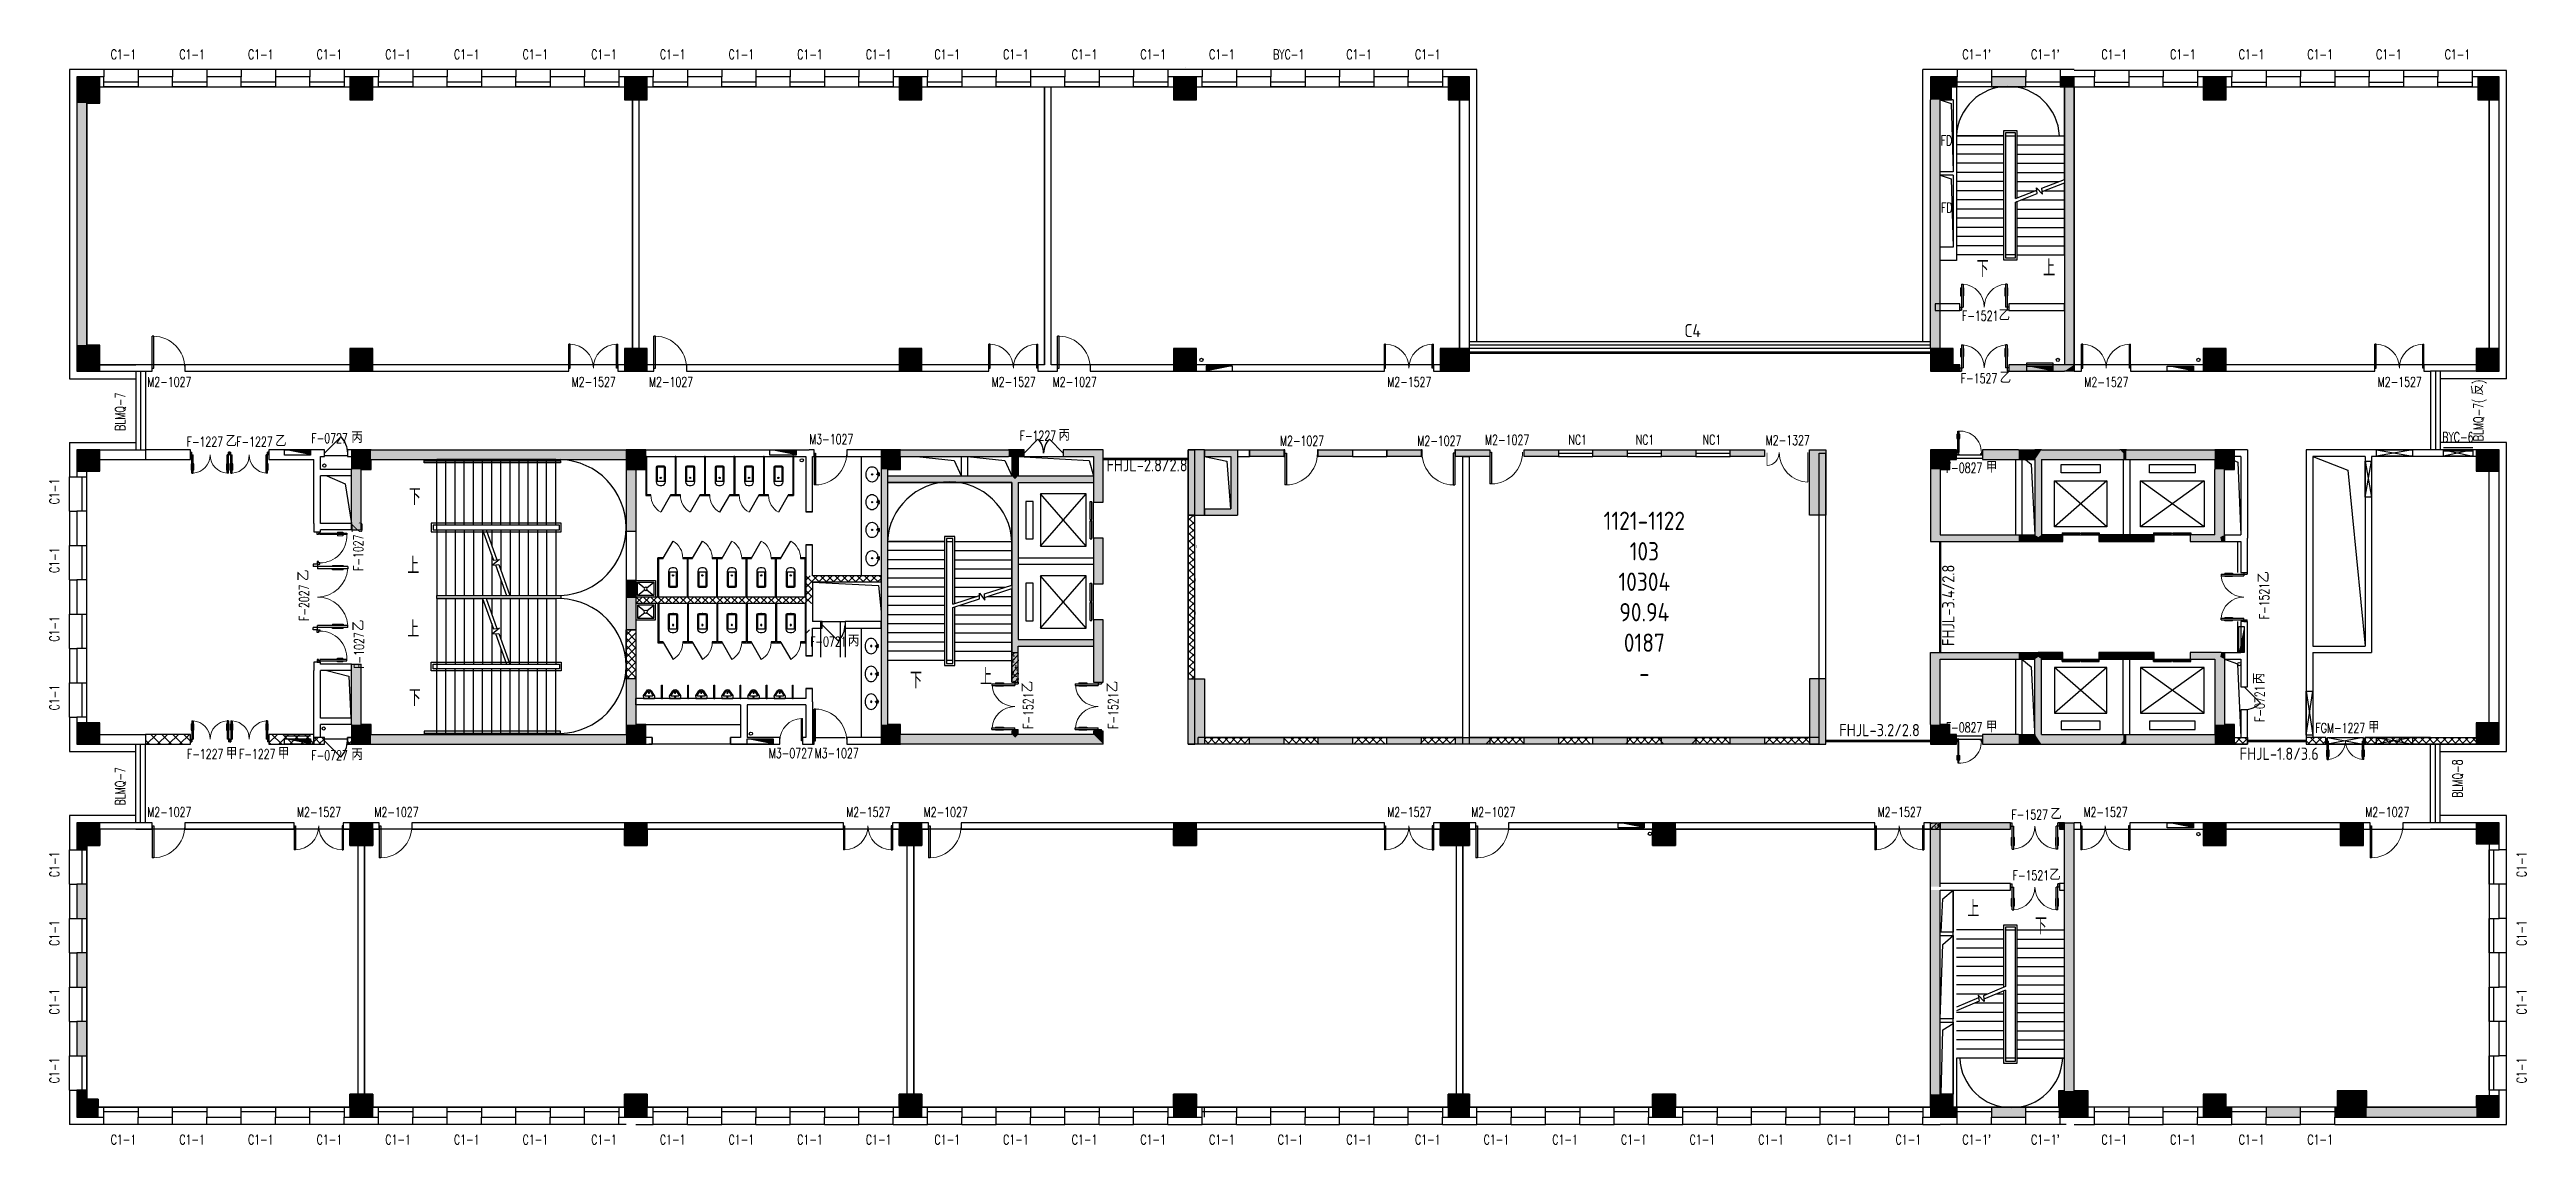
# Model space of a CAD drawing. Extents: x 1616214 to 1692011, y 310267 to 413040.
# Drawn here: x 1616239 to 1692011, y 379567 to 413040 of the extents above; entities that cross this region are included whole.
import ezdxf

# ---------------------------------------------------------------- set-up
doc = ezdxf.new("R2010")
doc.units = 0
doc.header["$LTSCALE"] = 1000
doc.header["$MEASUREMENT"] = 0
doc.linetypes.add('DASH', pattern=[0.35, 0.25, -0.1])
for name, color, linetype in [('body', 30, 'Continuous'), ('RM', 4, 'Continuous'), ('RM$', 5, 'Continuous'), ('RM$TXT', 5, 'Continuous'), ('消防', 222, 'Continuous')]:
    doc.layers.add(name, color=color, linetype=linetype)
doc.layers.get('0').freeze()
doc.styles.add('-宋体', font='GBENOR.shx', dxfattribs={"bigfont": 'GBCBIG.shx'})
doc.styles.add('_TCH_DIM', font='SIMPLEX', dxfattribs={"bigfont": 'GBCBIG'})
doc.styles.add('_TCH_WINDOW', font='txt.shx', dxfattribs={"height": 3.5, "bigfont": 'hztxt.shx'})
doc.styles.get("Standard").update_dxf_attribs({"font": 'gbenor.shx', "bigfont": 'gbcbig.shx'})
pattern_1 = [(45, (0, 252673.25), (-88.388348, 88.388348), []), (50, (0, 252673.25), (358.63009, -31.37607), [37.5, -412.5]), (355, (0, 252673.25), (-69.37567, 376.09607), [30, -330]), (100.4514, (29.9, 252670.64), (289.25469, 344.71977), [31.870095, -350.571056]), (46.1842, (0, 252773.25), (533.62052, -82.75951), [56.25, -618.75]), (96.6356, (44.47, 252766.36), (467.33135, 487.05894), [47.80514, -525.8565]), (351.1842, (0, 252773.25), (467.33097, 487.0593), [45, -495]), (21, (50, 252748.25), (298.453526, -201.309445), [37.5, -412.5]), (326, (50, 252748.25), (121.65767, 362.57502), [30, -330]), (71.4514, (74.87, 252731.48), (420.111314, 161.26525), [31.870095, -350.571056]), (37.5, (0, 252673.25), (6.079928, 166.446927), [0, -326, 0, -335, 0, -331.25]), (7.5, (0, 252673.25), (131.534769, 197.205856), [0, -191, 0, -318.5, 0, -126.25]), (327.5, (-111.5, 252673.25), (266.911218, -11.277436), [0, -125, 0, -390, 0, -517.5]), (317.5, (-161.5, 252673.25), (291.593085, 50.05249), [0, -162.5, 0, -259, 0, -367.5])]

msp = doc.modelspace()

# ---------------------------------------------------------------- texts
at = {"layer": 'body', "style": '_TCH_WINDOW', "width": 0.705882}
for s, p in [('FD', (1674095, 410111)), ('FD', (1674102, 408059)), ('F-1521', (1674742, 404751)), ('F-1527', (1674707, 402841)), ('F-1227', (1645914, 401083)), ('F-0827', (1674249, 400103)), ('F-0827', (1674249, 392166)), ('FGM-1227', (1685557, 392153)), ('F-0727', (1624247, 391314)), ('F-1521', (1676292, 387643))]:
    msp.add_text(s, height=297.5, dxfattribs=at).set_placement(p)
at = {"layer": 'body'}
for s, height, style, p in [('下', 506, '_TCH_DIM', (1675191, 406088)), ('上', 506, '_TCH_DIM', (1677227, 406112)), ('C4', 400, '-宋体', (1666252, 404248)), ('乙', 350, '_TCH_WINDOW', (1675862, 404751)), ('乙', 350, '_TCH_WINDOW', (1675897, 402841)), ('丙', 350, '_TCH_WINDOW', (1647104, 401083)), ('甲', 350, '_TCH_WINDOW', (1675474, 400103)), ('下', 506, '_TCH_DIM', (1627231, 399113, 1500)), ('上', 506, '_TCH_DIM', (1627182, 397013)), ('上', 506, '_TCH_DIM', (1627182, 395069)), ('下', 506, '_TCH_DIM', (1642565, 393506)), ('上', 506, '_TCH_DIM', (1644706, 393614)), ('下', 506, '_TCH_DIM', (1627231, 392969)), ('甲', 350, '_TCH_WINDOW', (1675474, 392166)), ('甲', 350, '_TCH_WINDOW', (1687167, 392153)), ('丙', 350, '_TCH_WINDOW', (1625472, 391314)), ('乙', 350, '_TCH_WINDOW', (1677412, 387643)), ('上', 506, '_TCH_DIM', (1674910, 386522)), ('下', 506, '_TCH_DIM', (1676974, 385993))]:
    msp.add_text(s, height=height, dxfattribs=dict(at, style=style)).set_placement(p)
at = {"layer": 'body', "style": '_TCH_WINDOW', "width": 0.705882}
for s, height, rotation, p in [('BLMQ-7', 297.5, 90, (1618547, 401382)), (')', 298, 90, (1690690, 402817)), ('BLMQ-7(', 297.5, 90, (1690690, 401067)), ('F-1227', 297.5, 360, (1620432, 400903)), ('F-1227', 297.5, 360, (1621949, 400903)), ('F-0727', 297.5, 360, (1624247, 401009)), ('F-1027', 297.5, 90, (1625832, 397099)), ('F-2027', 297.5, 90, (1624175, 395568)), ('F-1521', 297.5, 90, (1684137, 395621)), ('F-1027', 297.5, 90, (1625858, 394108)), ('F-0721', 297.5, 360, (1639507, 394792)), ('F-1521', 297.5, 90, (1646325, 392271)), ('F-1521', 297.5, 90, (1648925, 392271)), ('F-0721', 297.5, 90, (1683999, 392485)), ('BLMQ-7', 297.5, 90, (1618547, 389929)), ('F-1227', 297.5, 0, (1620442, 391353)), ('F-1227', 297.5, 0, (1622035, 391353)), ('BLMQ-8', 297.5, 90, (1690051, 390166)), ('F-1527', 297.5, 360, (1676257, 389503))]:
    msp.add_text(s, height=height, rotation=rotation, dxfattribs=at).set_placement(p)
at = {"layer": 'body', "style": '_TCH_WINDOW'}
for s, rotation, p in [('反', 90, (1690690, 402467)), ('乙', 360, (1621622, 400903)), ('乙', 360, (1623139, 400903)), ('丙', 360, (1625472, 401009)), ('乙', 90, (1625832, 398254)), ('乙', 90, (1624175, 396793)), ('乙', 90, (1684137, 396741)), ('乙', 90, (1625858, 395263)), ('丙', 360, (1640662, 394792)), ('乙', 90, (1646325, 393391)), ('乙', 90, (1648925, 393391)), ('丙', 90, (1683999, 393640)), ('甲', 0, (1621632, 391353)), ('甲', 0, (1623225, 391353)), ('乙', 360, (1677447, 389503))]:
    msp.add_text(s, height=350, rotation=rotation, dxfattribs=at).set_placement(p)
at = {"layer": 'RM$TXT', "insert": (1665025, 393696), "char_height": 558.8, "attachment_point": 8}
msp.add_mtext('1121-1122^M^J103^M^J10304^M^J90.94^M^J0187^M^J-^M^J', dxfattribs=at)
at = {"layer": '消防', "style": '-宋体'}
for s, p in [('FHJL-2.8/2.8', (1648570, 400144)), ('FHJL-3.2/2.8', (1670987, 392046)), ('FHJL-1.8/3.6', (1683235, 391323))]:
    msp.add_text(s, height=375, dxfattribs=at).set_placement(p)
msp.add_text('FHJL-3.4/2.8', height=375, rotation=90, dxfattribs=at).set_placement((1674511, 394804))

# ---------------------------------------------------------------- blocks, each defined once
blk = doc.blocks.new('cde')
at = {"layer": '消防'}
blk.add_hatch(color=256, dxfattribs=at).paths.add_polyline_path([(-873427, -271674), (-874227, -271674), (-873427, -271834)])
blk.add_lwpolyline([(-874227, -271674), (-873427, -271674), (-873427, -271834), (-874227, -271834)], close=True, dxfattribs=at)
blk = doc.blocks.new('dsssw')
at = {"layer": 'body'}
for p, q in [((1064639, 723073, 1000), (1065739, 723073, 1000)), ((1064639, 722874, 1000), (1064639, 723073, 1000)), ((1064639, 723073, 1000), (1065739, 722874, 1000)), ((1065739, 723073), (1064639, 722874, 1000)), ((1065739, 722874, 1000), (1064639, 722874, 1000)), ((1065739, 723073, 1000), (1065739, 722874, 1000)), ((1066689, 723073, 10000), (1067589, 723073, 10000)), ((1066689, 722874, 10000), (1066689, 723073, 10000)), ((1066689, 723073, 10000), (1067589, 722874, 10000)), ((1067589, 723073), (1066689, 722874, 10000)), ((1067589, 722874, 10000), (1066689, 722874, 10000)), ((1067589, 723073, 10000), (1067589, 722874, 10000)), ((1064289, 722723), (1064489, 722723)), ((1064289, 721623), (1064289, 722723)), ((1064289, 722723), (1064489, 721623)), ((1064289, 721623), (1064489, 722723)), ((1064489, 722723), (1064489, 721623)), ((1064489, 721623), (1064289, 721623)), ((1062489, 715698, 20000), (1062687, 715698, 20000)), ((1062489, 714348, 20000), (1062489, 715698, 20000)), ((1062489, 715698, 20000), (1062687, 714348, 20000)), ((1062489, 714348), (1062687, 715698, 20000)), ((1062687, 715698, 20000), (1062687, 714348, 20000)), ((1062687, 714348, 20000), (1062489, 714348, 20000)), ((1063134, 714273), (1064234, 714273)), ((1063134, 714071), (1063134, 714273)), ((1064234, 714273), (1063134, 714073)), ((1063134, 714273), (1064234, 714071)), ((1064234, 714071), (1063134, 714071)), ((1064234, 714273), (1064234, 714071)), ((1064639, 714273), (1065739, 714273)), ((1064639, 714073), (1064639, 714273)), ((1065739, 714273), (1064639, 714073)), ((1064639, 714273), (1065739, 714073)), ((1065739, 714073), (1064639, 714073)), ((1065739, 714273), (1065739, 714073))]:
    blk.add_line(p, q, dxfattribs=at)
blk = doc.blocks.new('fw1')
at = {"layer": 'body'}
for p, q in [((2130576, 441599), (2130896, 441870)), ((2130523, 440580), (2130576, 441599)), ((2130896, 440580), (2130496, 440580)), ((2130576, 440209), (2130896, 440480)), ((2130497, 437930), (2130576, 440209)), ((2130523, 435630), (2130576, 437595)), ((2130576, 437595), (2130896, 437790)), ((2130897, 435630), (2130497, 435630)), ((2130897, 435630), (2130497, 435630))]:
    blk.add_line(p, q, dxfattribs=at)
for points in [[(2130496, 441870), (2130896, 441870), (2130896, 440580), (2130496, 440580)], [(2130496, 440480), (2130896, 440480), (2130896, 437930), (2130497, 437930)], [(2130497, 437830), (2130896, 437830), (2130896, 435630), (2130497, 435630)]]:
    blk.add_lwpolyline(points, close=True, dxfattribs=at)
blk = doc.blocks.new('frr')
at = {"layer": 'body', "style": '_TCH_WINDOW', "width": 0.705882}
blk.add_text('NC1', height=297.5, dxfattribs=at).set_placement((1044505, 455490))
blk = doc.blocks.new('$WINLIB2D$00000004')
for p, q in [((-0.5, 0.5), (0.5, 0.5)), ((-0.5, 0.241), (0.5, 0.241)), ((-0.5, -0.5), (0.5, -0.5))]:
    blk.add_line(p, q)
blk = doc.blocks.new('$DorLib2D$00000001')
for p, q in [((0.45, 0.975), (0.5, 0.975)), ((0.45, 0), (0.45, 0.975)), ((0.5, 0), (0.5, 0.975)), ((0.5, 0), (0.45, 0))]:
    blk.add_line(p, q)
at = {"lineweight": 13}
blk.add_arc((0.475, 0), 0.975, 91.46928, 180, dxfattribs=at)
blk = doc.blocks.new('$DorLib2D$00000002')
for p, q in [((-0.5, 0), (-0.5, 0.4875)), ((-0.475, 0.4875), (-0.5, 0.4875)), ((-0.475, 0), (-0.475, 0.4875)), ((0.475, 0), (0.475, 0.4875)), ((0.475, 0.4875), (0.5, 0.4875)), ((0.5, 0), (0.5, 0.4875)), ((-0.5, 0), (-0.475, 0)), ((0.5, 0), (0.475, 0))]:
    blk.add_line(p, q)
at = {"lineweight": 13}
for centre, start, end in [((-0.4875, 0), 0, 88.53072), ((0.4875, 0), 91.46928, 180)]:
    blk.add_arc(centre, 0.4875, start, end, dxfattribs=at)
blk = doc.blocks.new('$DorLib2D$00000011')
at = {"lineweight": 13}
for p, q in [((-0.483, 0.396), (-0.483, 0.235)), ((-0.417, 0.396), (-0.417, 0.235)), ((0.417, 0.396), (0.417, 0.235)), ((0.483, 0.396), (0.483, 0.235))]:
    blk.add_line(p, q, dxfattribs=at)
for p, q in [((-0.483, 0.396), (-0.467, 0.396)), ((-0.467, 0.471), (-0.467, -0.062)), ((-0.467, 0.471), (-0.433, 0.471)), ((-0.433, 0.471), (-0.433, 0.004)), ((-0.417, 0.396), (-0.433, 0.396)), ((0.417, 0.396), (0.433, 0.396)), ((0.433, 0.471), (0.433, 0.004)), ((0.467, 0.471), (0.433, 0.471)), ((0.467, 0.471), (0.467, -0.062)), ((0.483, 0.396), (0.467, 0.396)), ((-0.5, 0.004), (-0.433, 0.004)), ((-0.5, 0.004), (-0.5, -0.062)), ((-0.483, 0.235), (-0.467, 0.235)), ((-0.417, 0.235), (-0.433, 0.235)), ((0.417, 0.235), (0.433, 0.235)), ((0.5, 0.004), (0.433, 0.004)), ((0.483, 0.235), (0.467, 0.235)), ((0.5, 0.004), (0.5, -0.062)), ((-0.5, -0.062), (-0.467, -0.062)), ((0.5, -0.062), (0.467, -0.062))]:
    blk.add_line(p, q)
for centre, start, end in [((-0.467, 0.004), 0, 85.904), ((0.467, 0.004), 94.096, 180)]:
    blk.add_arc(centre, 0.467, start, end, dxfattribs=at)
blk = doc.blocks.new('$DorLib2D$00000009')
at = {"lineweight": 13}
for p, q in [((0.378, 0.782), (0.378, 0.624)), ((0.489, 0.782), (0.489, 0.624))]:
    blk.add_line(p, q, dxfattribs=at)
for p, q in [((0.413, 0.782), (0.378, 0.782)), ((0.413, 0.905), (0.413, 0.081)), ((0.454, 0.905), (0.413, 0.905)), ((0.454, 0.081), (0.454, 0.905)), ((0.489, 0.782), (0.454, 0.782)), ((-0.494, 0.081), (-0.453, 0.081)), ((-0.494, -0.002), (-0.494, 0.081)), ((-0.453, 0.081), (-0.453, 0.039)), ((-0.453, 0.039), (-0.412, 0.039)), ((-0.412, 0.039), (-0.412, -0.002)), ((0.413, 0.624), (0.378, 0.624)), ((0.413, 0.081), (0.454, 0.081)), ((0.454, 0.039), (0.413, 0.039)), ((0.413, 0.039), (0.413, -0.002)), ((0.489, 0.624), (0.454, 0.624)), ((0.495, 0.081), (0.454, 0.081)), ((0.454, 0.081), (0.454, 0.039)), ((0.495, -0.002), (0.495, 0.081)), ((-0.494, -0.002), (-0.494, -0.002)), ((-0.412, -0.002), (-0.494, -0.002)), ((0.413, -0.002), (0.495, -0.002)), ((0.495, -0.002), (0.495, -0.002))]:
    blk.add_line(p, q)
blk.add_arc((0.372, 0.082), 0.825, 87.13397, 180.07167, dxfattribs=at)
blk = doc.blocks.new('$TCHSYS$LDOR22D')
for p, q in [((-0.517, 0.833), (-0.017, 0.833)), ((-0.517, 0.833), (-0.517, 0.667)), ((-0.017, 0.833), (-0.017, 0.667)), ((0.017, 0.833), (0.017, 0.667)), ((0.017, 0.833), (0.517, 0.833)), ((0.517, 0.833), (0.517, 0.667)), ((-0.517, 0.667), (-0.017, 0.667)), ((-0.5, 0.5), (0.5, 0.5)), ((0.017, 0.667), (0.517, 0.667))]:
    blk.add_line(p, q)
blk = doc.blocks.new('$DorLib2D$00000114')
at = {"color": 0}
blk.add_line((0.5, 0), (-0.21, 0.71), dxfattribs=at)
blk.add_arc((0.5, 0), 1, 135, 180, dxfattribs=at)
blk = doc.blocks.new('$DorLib2D$00000025')
at = {"const_width": 0.02}
for points in [[(0.481, -0.001), (0.481, 0.691)], [(-0.481, 0.001), (-0.481, 0.308)]]:
    blk.add_lwpolyline(points, dxfattribs=at)
at = {"lineweight": 13}
for centre, radius, start, end in [((0.505, -0.002), 0.699, 91.93969, 179.72377), ((-0.501, 0.003), 0.307, 359.78987, 85.75083)]:
    blk.add_arc(centre, radius, start, end, dxfattribs=at)
blk = doc.blocks.new('$lvtry$00000201')
for p, q in [((-140, -40, 0), (-140, -480, 0)), ((140, -470, 0), (-140, -470, 0)), ((-110, -40, 0), (-110, -470, 0)), ((100, 0, 0), (-100, 0, 0)), ((100, -30, 0), (-100, -30, 0)), ((-30, -590, 0), (30, -590, 0)), ((110, -470, 0), (110, -40, 0)), ((140, -480, 0), (140, -40, 0))]:
    blk.add_line(p, q)
blk.add_circle((0, -359, 0), 20)
for centre, radius, start, end in [((-100, -40, 0), 40, 90, 180), ((-30, -480, 0), 110, 180, 270), ((-100, -40, 0), 10, 90, 180), ((30, -480, 0), 110, 270, 0), ((100, -40, 0), 40, 0, 90), ((100, -40, 0), 10, 0, 90)]:
    blk.add_arc(centre, radius, start, end)
blk.add_point((0, 0))
blk = doc.blocks.new('$TCHSYS$APDOOR2D')
blk.add_line((0.5, 0), (0, 0.87))
at = {"lineweight": 13}
blk.add_arc((0.5, 0), 1, 120, 180, dxfattribs=at)
blk = doc.blocks.new('$lvtry$00000194')
for p, q in [((-17, -27, 0), (-17, -17, 0)), ((17, -27, 0), (17, -17, 0))]:
    blk.add_line(p, q)
at = {"elevation": 0}
blk.add_lwpolyline([(14, -39, -0.067374), (92, -53, -0.088152), (166, -93, -0.105269), (218, -155, -0.121685), (235, -224, -0.121685), (218, -292, -0.105269), (166, -355, -0.088152), (92, -394, -0.078966), (0, -409, -0.078966), (-92, -394, -0.088152), (-166, -355, -0.105269), (-218, -292, -0.121685), (-235, -224, -0.121685), (-218, -155, -0.105269), (-166, -93, -0.088152), (-92, -53, -0.059935), (-23, -40, -0.059935)], format="xyb", dxfattribs=at)
for centre, radius in [((0, -221, 0), 20), ((0, -27, 0), 16.7), ((0, -221, 0), 15)]:
    blk.add_circle(centre, radius)
for centre, radius, start, end in [((-40, -17, 0), 10.1, 106.60956, 258.16482), ((-64, 250, 0), 259, 274.70692, 282.37316), ((-75, -197, 0), 173, 71.36005, 79.18732), ((-29, -63, 0), 6.77, 155.34398, 308.32242), ((-171, 35, 0), 166, 324.84107, 338.13372), ((-171, 35, 0), 170, 324.84107, 331.35233), ((-29, -63, 0), 3.37, 155.34398, 308.32242), ((100, -178, 0), 170, 132.31406, 138.82532), ((100, -178, 0), 166, 125.53268, 138.82532), ((-12, -42, 0), 10.6, 201.89238, 261.77402), ((0, -17, 0), 16.7, 0, 180), ((-381, -99, 0), 372, 2.39824, 6.76269), ((0, -80, 0), 9.9, 201.78369, 338.21631), ((64, 250, 0), 259, 257.62684, 265.29308), ((381, -99, 0), 372, 170.10083, 177.60176), ((75, -197, 0), 173, 100.81268, 110.41907), ((40, -17, 0), 10.1, 281.83518, 73.39044)]:
    blk.add_arc(centre, radius, start, end)
blk.add_point((0, -17, 0))
blk = doc.blocks.new('$DorLib2D$00000116')
at = {"color": 0}
for p, q in [((-0.5, 0), (-0.146, 0.354)), ((0.5, 0), (0.146, 0.354))]:
    blk.add_line(p, q, dxfattribs=at)
for centre, start, end in [((-0.5, 0), 0, 45), ((0.5, 0), 135, 180)]:
    blk.add_arc(centre, 0.5, start, end, dxfattribs=at)
blk = doc.blocks.new('$lvtry$00000221')
for p, q in [((-170, 0, 0), (170, 0, 0)), ((-170, -61, 0), (-170, 0, 0)), ((-162, -88, 0), (-69, -231, 0)), ((-124, -91, 0), (-43, -216, 0)), ((-116, -76, 0), (116, -76, 0)), ((43, -216, 0), (124, -91, 0)), ((69, -231, 0), (162, -88, 0)), ((170, -61, 0), (170, 0, 0))]:
    blk.add_line(p, q)
for centre, radius in [((0, -177, 0), 20), ((0, -38, 0), 17.7)]:
    blk.add_circle(centre, radius)
for centre, radius, start, end in [((-120, -61, 0), 50, 180, 213.0863), ((-116, -86, 0), 10, 90, 213.0863), ((0, -191, 0), 80, 210, 330), ((0, -191, 0), 50, 210, 330), ((116, -86, 0), 10, 326.9137, 90), ((120, -61, 0), 50, 326.9137, 0)]:
    blk.add_arc(centre, radius, start, end)
blk.add_point((0, -38, 0))
blk = doc.blocks.new('$lvtry$00000012')
for p, q in [((-250, -50, 0), (-39, -219, 0)), ((-250, -450, 0), (-39, -281, 0)), ((39, -219, 0), (250, -50, 0)), ((39, -281, 0), (250, -450, 0))]:
    blk.add_line(p, q)
at = {"elevation": 0}
for points in [[(300, -500), (300, 0), (-300, 0), (-300, -500)], [(250, -450), (250, -50), (-250, -50), (-250, -450)]]:
    blk.add_lwpolyline(points, close=True, dxfattribs=at)
blk.add_circle((0, -250, 0), 50)

# ---------------------------------------------------------------- hatches: boundary and pattern name
at = {"layer": 'body'}
for points in [[(1617075, 411403), (1617775, 411403), (1617775, 412203), (1617075, 412203)], [(1625425, 411503), (1626125, 411503), (1626125, 412203), (1625425, 412203)], [(1633825, 411503), (1634525, 411503), (1634525, 412203), (1633825, 412203)], [(1642225, 411503), (1642925, 411503), (1642925, 412203), (1642225, 412203)], [(1650625, 411503), (1651325, 411503), (1651325, 412203), (1650625, 412203)], [(1659025, 411503), (1659675, 411503), (1659675, 412203), (1659025, 412203)], [(1673775, 411503), (1674425, 411503), (1674425, 412203), (1673775, 412203)], [(1674425, 412203), (1674425, 411903), (1674600, 411903), (1674600, 412203)], [(1676700, 412203), (1675650, 412203), (1675650, 411903), (1676700, 411903)], [(1678175, 412203), (1677750, 412203), (1677750, 411903), (1678175, 411903)], [(1682125, 411503), (1682825, 411503), (1682825, 412203), (1682125, 412203)], [(1690525, 411503), (1691175, 411503), (1691175, 412203), (1690525, 412203)], [(1674075, 411503), (1673775, 411503), (1673775, 403903), (1674075, 403903)], [(1677875, 411903), (1677875, 403403), (1678175, 403403), (1678175, 411903)], [(1617075, 404003), (1617375, 404003), (1617375, 411403), (1617075, 411403)], [(1617075, 403203), (1617775, 403203), (1617775, 404003), (1617075, 404003)], [(1625425, 403203), (1626125, 403203), (1626125, 403903), (1625425, 403903)], [(1633825, 403203), (1634525, 403203), (1634525, 403903), (1633825, 403903)], [(1642225, 403203), (1642925, 403203), (1642925, 403903), (1642225, 403903)], [(1650625, 403203), (1651325, 403203), (1651325, 403903), (1650625, 403903)], [(1658775, 403203), (1659675, 403203), (1659675, 403903), (1658775, 403903)], [(1673775, 403203), (1674475, 403203), (1674475, 403903), (1673775, 403903)], [(1682125, 403203), (1682825, 403203), (1682825, 403903), (1682125, 403903)], [(1690475, 403203), (1691175, 403203), (1691175, 403903), (1690475, 403903)], [(1674375, 403203), (1674675, 403203), (1674675, 403403), (1674375, 403403)], [(1678175, 403403), (1676175, 403403), (1676175, 403203), (1677875, 403203)], [(1678175, 403403), (1677875, 403203), (1678175, 403203)], [(1617075, 400153), (1617775, 400153), (1617775, 400803), (1617075, 400803)], [(1625475, 400203), (1626075, 400203), (1626075, 400803), (1625475, 400803)], [(1625775, 400203), (1625475, 400203), (1625475, 398353), (1625775, 398353)], [(1626075, 400803), (1626075, 400503), (1633875, 400503), (1633875, 400803)], [(1633875, 400203), (1634475, 400203), (1634475, 400803), (1633875, 400803)], [(1634175, 400203), (1633875, 400203), (1633875, 398303), (1634175, 398303)], [(1641675, 400803), (1641675, 400203), (1642275, 400203), (1642275, 400803)], [(1641875, 400203), (1641675, 400203), (1641675, 392403), (1641875, 392403)], [(1642275, 400803), (1642275, 400603), (1644225, 400603), (1644225, 400803)], [(1644225, 400803), (1644225, 400603), (1645575, 400603), (1645575, 400803)], [(1645775, 400670), (1645775, 400803), (1645575, 400803), (1645575, 400603), (1645675, 400603)], [(1645775, 400670), (1645675, 400603), (1645675, 400003), (1645775, 399903), (1645875, 400003), (1645875, 400603)], [(1645875, 400603), (1646050, 400603), (1646050, 400803), (1645775, 400803), (1645775, 400670)], [(1648475, 400803), (1647250, 400803), (1647250, 400603), (1648175, 400603)], [(1648175, 400603), (1648175, 399203), (1648475, 399203), (1648475, 400803)], [(1651575, 400803), (1651075, 400803), (1651075, 398803), (1651575, 398803)], [(1651575, 400603), (1652375, 400603), (1652575, 400803), (1651575, 400803)], [(1652575, 400803), (1652375, 400603), (1652375, 399003), (1652575, 398803)], [(1652951, 400803), (1654001, 400803), (1654001, 400603), (1652951, 400603)], [(1655051, 400803), (1656101, 400803), (1656101, 400603), (1655051, 400603)], [(1657151, 400803), (1658201, 400803), (1658201, 400603), (1657151, 400603)], [(1659251, 400803), (1660301, 400803), (1660301, 400603), (1659251, 400603)], [(1661351, 400803), (1662401, 400803), (1662401, 400603), (1661351, 400603)], [(1663451, 400803), (1664501, 400803), (1664501, 400603), (1663451, 400603)], [(1665551, 400803), (1666601, 400803), (1666601, 400603), (1665551, 400603)], [(1667651, 400803), (1668701, 400803), (1668701, 400603), (1667651, 400603)], [(1670075, 400803), (1670575, 400803), (1670575, 398803), (1670075, 398803)], [(1673775, 400203), (1674375, 400203), (1674375, 400803), (1673775, 400803)], [(1674075, 400203), (1673775, 400203), (1673775, 398003), (1674075, 398203)], [(1674375, 400503), (1674575, 400503), (1674575, 400803), (1674375, 400803)], [(1676475, 400803), (1675375, 400803), (1675375, 400503), (1676475, 400503)], [(1676475, 400803), (1676475, 400503), (1676975, 400503), (1677075, 400653), (1676975, 400803)], [(1676975, 400803), (1677075, 400653), (1677175, 400803)], [(1677075, 400653), (1676975, 400503), (1676975, 398203), (1677075, 398137), (1677175, 398203), (1677175, 400503)], [(1677075, 400653), (1677175, 400503), (1679675, 400503), (1679675, 400703), (1679575, 400803), (1677175, 400803)], [(1679575, 400803), (1679675, 400703), (1679775, 400803)], [(1679675, 400703), (1679675, 400503), (1679775, 400503), (1679775, 400803)], [(1682475, 400503), (1682475, 400803), (1679775, 400803), (1679775, 400503)], [(1682475, 400203), (1683075, 400203), (1683075, 400803), (1682475, 400803)], [(1682775, 400203), (1682475, 400203), (1682475, 398203), (1682641, 398137), (1682775, 398203)], [(1690475, 400153), (1691175, 400153), (1691175, 400803), (1690475, 400803)], [(1641875, 399803), (1644225, 399803), (1644225, 400003), (1641875, 400003)], [(1644225, 400003), (1644225, 399803), (1645675, 399803), (1645775, 399903), (1645675, 400003)], [(1645775, 399903), (1645675, 399803), (1645675, 397503), (1645875, 397503), (1645875, 399803)], [(1645775, 399903), (1645875, 399803), (1648175, 399803), (1648175, 400003), (1645875, 400003)], [(1651575, 398803), (1652575, 398803), (1652375, 399003), (1651575, 399003)], [(1648475, 396703), (1648475, 398103), (1648175, 398103), (1648175, 396703)], [(1674075, 398203), (1673775, 398003), (1676475, 398003), (1676475, 398203)], [(1676475, 398203), (1676475, 398003), (1677075, 398003), (1677075, 398137), (1676975, 398203)], [(1677075, 398003), (1677825, 398003), (1677825, 398203), (1677175, 398203), (1677075, 398137)], [(1679775, 398203), (1678925, 398203), (1678925, 398003), (1679775, 398003)], [(1679775, 398003), (1680625, 398003), (1680625, 398203), (1679775, 398203)], [(1682475, 398203), (1681725, 398203), (1681725, 398003), (1682675, 398003), (1682641, 398137)], [(1682641, 398137), (1682675, 398003), (1682775, 398003), (1682775, 398203)], [(1645875, 397503), (1645675, 397503), (1645675, 395003), (1645808, 394937), (1645875, 395003)], [(1633875, 396803), (1633875, 396291), (1634175, 396291), (1634175, 396803)], [(1633875, 396303), (1633875, 395303), (1634175, 395303), (1634175, 396303)], [(1648475, 393703), (1648475, 395603), (1648175, 395603), (1648175, 393703)], [(1645675, 395003), (1645675, 393703), (1645875, 393703), (1645875, 394803), (1645808, 394937)], [(1645808, 394937), (1645875, 394803), (1648175, 394803), (1648175, 395003), (1645875, 395003)], [(1625475, 392403), (1625775, 392403), (1625775, 394253), (1625475, 394253)], [(1673775, 392403), (1674075, 392403), (1674075, 394403), (1673775, 394603)], [(1673775, 394603), (1674075, 394403), (1676475, 394403), (1676475, 394603)], [(1676475, 394603), (1676475, 394403), (1676975, 394403), (1677075, 394470), (1677075, 394603)], [(1677075, 391953), (1677175, 392103), (1677175, 394403), (1677075, 394470), (1676975, 394403), (1676975, 392103)], [(1677175, 394403), (1677825, 394403), (1677825, 394603), (1677075, 394603), (1677075, 394470)], [(1679775, 394603), (1678925, 394603), (1678925, 394403), (1679775, 394403)], [(1679775, 394403), (1680625, 394403), (1680625, 394603), (1679775, 394603)], [(1682675, 394603), (1681725, 394603), (1681725, 394403), (1682475, 394403), (1682641, 394470)], [(1682475, 392403), (1682775, 392403), (1682775, 394403), (1682641, 394470), (1682475, 394403)], [(1682641, 394470), (1682775, 394403), (1682775, 394603), (1682675, 394603)], [(1633875, 392403), (1634175, 392403), (1634175, 393803), (1633875, 393803)], [(1651575, 391803), (1651075, 391803), (1651075, 393803), (1651575, 393803)], [(1670075, 391803), (1670575, 391803), (1670575, 393803), (1670075, 393803)], [(1617075, 391803), (1617775, 391803), (1617775, 392453), (1617075, 392453)], [(1625475, 391803), (1626075, 391803), (1626075, 392403), (1625475, 392403)], [(1626075, 392103), (1626075, 391803), (1633875, 391803), (1633875, 392103)], [(1633875, 391803), (1634475, 391803), (1634475, 392403), (1633875, 392403)], [(1641675, 392403), (1641675, 391803), (1642275, 391803), (1642275, 392403)], [(1645775, 392003), (1645675, 392103), (1642275, 392103), (1642275, 391803), (1645775, 391803)], [(1645875, 392103), (1645875, 392203), (1645675, 392203), (1645675, 392103), (1645775, 392003)], [(1648475, 391803), (1648175, 392103), (1645875, 392103), (1645775, 392003), (1645775, 391803)], [(1648475, 391803), (1648475, 392203), (1648175, 392203), (1648175, 392103)], [(1652951, 392003), (1654001, 392003), (1654001, 391803), (1652951, 391803)], [(1655051, 392003), (1656101, 392003), (1656101, 391803), (1655051, 391803)], [(1657151, 392003), (1658201, 392003), (1658201, 391803), (1657151, 391803)], [(1659251, 392003), (1660301, 392003), (1660301, 391803), (1659251, 391803)], [(1661351, 392003), (1662401, 392003), (1662401, 391803), (1661351, 391803)], [(1663451, 392003), (1664501, 392003), (1664501, 391803), (1663451, 391803)], [(1665551, 392003), (1666601, 392003), (1666601, 391803), (1665551, 391803)], [(1667651, 392003), (1668701, 392003), (1668701, 391803), (1667651, 391803)], [(1673775, 391803), (1674375, 391803), (1674375, 392403), (1673775, 392403)], [(1674375, 391803), (1674575, 391803), (1674575, 392103), (1674375, 392103)], [(1676475, 392103), (1675375, 392103), (1675375, 391803), (1676475, 391803)], [(1676475, 392103), (1676475, 391803), (1676975, 391803), (1677075, 391953), (1676975, 392103)], [(1677175, 391803), (1677075, 391953), (1676975, 391803)], [(1677075, 391953), (1677175, 391803), (1679575, 391803), (1679675, 391903), (1679675, 392103), (1677175, 392103)], [(1679775, 391803), (1679675, 391903), (1679575, 391803)], [(1679675, 391903), (1679775, 391803), (1679775, 392103), (1679675, 392103)], [(1682475, 391803), (1682475, 392103), (1679775, 392103), (1679775, 391803)], [(1682475, 391803), (1683075, 391803), (1683075, 392403), (1682475, 392403)], [(1690475, 391803), (1691175, 391803), (1691175, 392453), (1690475, 392453)], [(1617075, 388703), (1617775, 388703), (1617775, 389403), (1617075, 389403)], [(1625425, 388703), (1626125, 388703), (1626125, 389403), (1625425, 389403)], [(1633825, 388703), (1634525, 388703), (1634525, 389403), (1633825, 389403)], [(1642225, 388703), (1642925, 388703), (1642925, 389403), (1642225, 389403)], [(1650625, 388703), (1651325, 388703), (1651325, 389403), (1650625, 389403)], [(1658775, 388703), (1659675, 388703), (1659675, 389403), (1658775, 389403)], [(1665275, 388703), (1665975, 388703), (1665975, 389403), (1665275, 389403)], [(1673775, 387443), (1674075, 387443), (1674075, 389403), (1673775, 389403)], [(1674075, 389203), (1676225, 389203), (1676225, 389403), (1674075, 389403)], [(1677875, 389403), (1677725, 389403), (1677725, 389203), (1677875, 389203)], [(1677875, 381203), (1678175, 381203), (1678175, 389403), (1677875, 389403)], [(1682125, 388703), (1682825, 388703), (1682825, 389403), (1682125, 389403)], [(1686315, 388703), (1687025, 388703), (1687025, 389403), (1686315, 389403)], [(1690475, 388753), (1691175, 388753), (1691175, 389403), (1690475, 389403)], [(1617375, 388703), (1617075, 388703), (1617075, 388578), (1617375, 388578)], [(1617075, 387528), (1617075, 386478), (1617375, 386478), (1617375, 387528)], [(1673775, 381103), (1674075, 381103), (1674075, 387343), (1673775, 387343)], [(1617075, 385428), (1617075, 384378), (1617375, 384378), (1617375, 385428)], [(1617075, 383328), (1617075, 382278), (1617375, 382278), (1617375, 383328)], [(1617075, 380953), (1617375, 380953), (1617375, 381228), (1617075, 381228)], [(1677700, 380403), (1678600, 380403), (1678600, 381203), (1677700, 381203)], [(1686225, 380403), (1687125, 380403), (1687125, 381203), (1686225, 381203)], [(1617075, 380403), (1617725, 380403), (1617725, 380953), (1617075, 380953)], [(1625425, 380403), (1626125, 380403), (1626125, 381103), (1625425, 381103)], [(1633825, 380403), (1634525, 380403), (1634525, 381103), (1633825, 381103)], [(1642225, 380403), (1642925, 380403), (1642925, 381103), (1642225, 381103)], [(1650625, 380403), (1651325, 380403), (1651325, 381103), (1650625, 381103)], [(1659025, 380403), (1659675, 380403), (1659675, 381103), (1659025, 381103)], [(1665275, 380403), (1665975, 380403), (1665975, 381103), (1665275, 381103)], [(1673775, 380403), (1674475, 380403), (1674475, 381103), (1673775, 381103)], [(1674475, 380703), (1674475, 380403), (1674600, 380403), (1674600, 380703)], [(1676700, 380703), (1675650, 380703), (1675650, 380403), (1676700, 380403)], [(1682125, 380403), (1682825, 380403), (1682825, 381103), (1682125, 381103)], [(1682825, 380703), (1682825, 380403), (1683000, 380403), (1683000, 380703)], [(1684050, 380403), (1685100, 380403), (1685100, 380703), (1684050, 380703)], [(1686225, 380403), (1686225, 380703), (1686150, 380703), (1686150, 380403)], [(1690475, 380403), (1690475, 380703), (1687125, 380703), (1687125, 380403)], [(1690475, 380403), (1691175, 380403), (1691175, 381053), (1690475, 381053)]]:
    msp.add_hatch(color=256, dxfattribs=at).paths.add_polyline_path(points)
h = msp.add_hatch(dxfattribs=at)
h.set_pattern_fill('ANSI37', color=256, scale=100, style=0)
h.set_pattern_definition([(45, (1697139.13, 726909.05), (-112.2532, 112.2532), []), (135, (1697139.13, 726909.05), (-112.2532, -112.2532), [])])
h.paths.add_polyline_path([(1651275, 398803), (1651075, 398803), (1651075, 393803), (1651275, 393803)])
h = msp.add_hatch(dxfattribs=at)
h.set_pattern_fill('钢筋混凝土', color=256, scale=50, style=0)
h.set_pattern_definition(pattern_1)
h.paths.add_polyline_path([(1645875, 393703), (1645875, 394603), (1645675, 394603), (1645675, 393703)])
h = msp.add_hatch(dxfattribs=at)
h.set_pattern_fill('ANSI37', color=256, scale=150, style=0)
h.set_pattern_definition([(45, (618235.35, -54526.44), (-168.3798, 168.3798), []), (135, (618235.35, -54526.44), (-168.3798, -168.3798), [])])
h.paths.add_polyline_path([(1620550, 392103), (1619175, 392103), (1619175, 391803), (1620550, 391803)])
h.paths.add_polyline_path([(1624325, 392103), (1622950, 392103), (1622950, 391803), (1624325, 391803)])
h = msp.add_hatch(dxfattribs=at)
h.set_pattern_fill('钢筋混凝土', color=256, scale=50, style=0)
h.set_pattern_definition(pattern_1)
h.paths.add_polyline_path([(1674075, 389203), (1674075, 389403), (1673775, 389403), (1673775, 389203)])

# ---------------------------------------------------------------- linework, layer by layer
for p, q in [((1617900, 412428), (1616850, 412428)), ((1616850, 412428), (1616850, 402978)), ((1617775, 412203), (1617075, 412203)), ((1617075, 412203), (1617075, 411403)), ((1617900, 412203), (1617775, 412203)), ((1617775, 411403), (1617775, 412203)), ((1617900, 412428), (1617900, 412203)), ((1617900, 411903), (1617900, 412203)), ((1620000, 412428), (1618950, 412428)), ((1618950, 412428), (1618950, 412203)), ((1620000, 412203), (1618950, 412203)), ((1618950, 412203), (1618950, 411903)), ((1620000, 412428), (1620000, 412203)), ((1620000, 411903), (1620000, 412203)), ((1622100, 412428), (1621050, 412428)), ((1621050, 412428), (1621050, 412203)), ((1622100, 412203), (1621050, 412203)), ((1621050, 412203), (1621050, 411903)), ((1622100, 412428), (1622100, 412203)), ((1622100, 411903), (1622100, 412203)), ((1624200, 412428), (1623150, 412428)), ((1623150, 412428), (1623150, 412203)), ((1624200, 412203), (1623150, 412203)), ((1623150, 412203), (1623150, 411903)), ((1624200, 412428), (1624200, 412203)), ((1624200, 411903), (1624200, 412203)), ((1625775, 412428), (1625250, 412428)), ((1625250, 412428), (1625250, 412203)), ((1625425, 412203), (1625250, 412203)), ((1625250, 412203), (1625250, 411903)), ((1626125, 412203), (1625425, 412203)), ((1625425, 412203), (1625425, 411503)), ((1626300, 412428), (1625775, 412428)), ((1626300, 412203), (1626125, 412203)), ((1626125, 411503), (1626125, 412203)), ((1626300, 412428), (1626300, 412203)), ((1626300, 411903), (1626300, 412203)), ((1628400, 412428), (1627350, 412428)), ((1627350, 412428), (1627350, 412203)), ((1628400, 412203), (1627350, 412203)), ((1627350, 412203), (1627350, 411903)), ((1628400, 412428), (1628400, 412203)), ((1628400, 411903), (1628400, 412203)), ((1630500, 412428), (1629450, 412428)), ((1629450, 412428), (1629450, 412203)), ((1630500, 412203), (1629450, 412203)), ((1629450, 412203), (1629450, 411903)), ((1630500, 412428), (1630500, 412203)), ((1630500, 411903), (1630500, 412203)), ((1632600, 412428), (1631550, 412428)), ((1631550, 412428), (1631550, 412203)), ((1632600, 412203), (1631550, 412203)), ((1631550, 412203), (1631550, 411903)), ((1632600, 412428), (1632600, 412203)), ((1632600, 411903), (1632600, 412203)), ((1634175, 412428), (1633650, 412428)), ((1633650, 412428), (1633650, 412203)), ((1633825, 412203), (1633650, 412203)), ((1633650, 412203), (1633650, 411903)), ((1634525, 412203), (1633825, 412203)), ((1633825, 412203), (1633825, 411503)), ((1634700, 412428), (1634175, 412428)), ((1634700, 412203), (1634525, 412203)), ((1634525, 411503), (1634525, 412203)), ((1634700, 412428), (1634700, 412203)), ((1634700, 411903), (1634700, 412203)), ((1636800, 412428), (1635750, 412428)), ((1635750, 412428), (1635750, 412203)), ((1636800, 412203), (1635750, 412203)), ((1635750, 412203), (1635750, 411903)), ((1636800, 412428), (1636800, 412203)), ((1636800, 411903), (1636800, 412203)), ((1638900, 412428), (1637850, 412428)), ((1637850, 412428), (1637850, 412203)), ((1638900, 412203), (1637850, 412203)), ((1637850, 412203), (1637850, 411903)), ((1638900, 412428), (1638900, 412203)), ((1638900, 411903), (1638900, 412203)), ((1641000, 412428), (1639950, 412428)), ((1639950, 412428), (1639950, 412203)), ((1641000, 412203), (1639950, 412203)), ((1639950, 412203), (1639950, 411903)), ((1641000, 412428), (1641000, 412203)), ((1641000, 411903), (1641000, 412203)), ((1643100, 412428), (1642050, 412428)), ((1642050, 412428), (1642050, 412203)), ((1643100, 412203), (1642050, 412203)), ((1642050, 412203), (1642050, 411903)), ((1642925, 412203), (1642225, 412203)), ((1642225, 412203), (1642225, 411503)), ((1642925, 411503), (1642925, 412203)), ((1643100, 412428), (1643100, 412203)), ((1643100, 411903), (1643100, 412203)), ((1645200, 412428), (1644150, 412428)), ((1644150, 412428), (1644150, 412203)), ((1645200, 412203), (1644150, 412203)), ((1644150, 412203), (1644150, 411903)), ((1645200, 412428), (1645200, 412203)), ((1645200, 411903), (1645200, 412203)), ((1647300, 412428), (1646250, 412428)), ((1646250, 412428), (1646250, 412203)), ((1647300, 412203), (1646250, 412203)), ((1646250, 412203), (1646250, 411903)), ((1647300, 412428), (1647300, 412203)), ((1647300, 411903), (1647300, 412203)), ((1649400, 412428), (1648350, 412428)), ((1648350, 412428), (1648350, 412203)), ((1649400, 412203), (1648350, 412203)), ((1648350, 412203), (1648350, 411903)), ((1649400, 412428), (1649400, 412203)), ((1649400, 411903), (1649400, 412203)), ((1650975, 412428), (1650450, 412428)), ((1650450, 412428), (1650450, 412203)), ((1650625, 412203), (1650450, 412203)), ((1650450, 412203), (1650450, 411903)), ((1651325, 412203), (1650625, 412203)), ((1650625, 412203), (1650625, 411503)), ((1650975, 412503), (1650975, 412503)), ((1651500, 412428), (1650975, 412428)), ((1651500, 412203), (1651325, 412203)), ((1651325, 411503), (1651325, 412203)), ((1651500, 412428), (1651500, 412203)), ((1651500, 411903), (1651500, 412203)), ((1653600, 412428), (1652550, 412428)), ((1652550, 412428), (1652550, 412203)), ((1653600, 412203), (1652550, 412203)), ((1652550, 412203), (1652550, 411903)), ((1653600, 412428), (1653600, 412203)), ((1653600, 411903), (1653600, 412203)), ((1655700, 412428), (1654650, 412428)), ((1654650, 412428), (1654650, 412203)), ((1655700, 412203), (1654650, 412203)), ((1654650, 412203), (1654650, 411903)), ((1655700, 412428), (1655700, 412203)), ((1655700, 411903), (1655700, 412203)), ((1657800, 412428), (1656750, 412428)), ((1656750, 412428), (1656750, 412203)), ((1657800, 412203), (1656750, 412203)), ((1656750, 412203), (1656750, 411903)), ((1657800, 412428), (1657800, 412203)), ((1657800, 411903), (1657800, 412203)), ((1659900, 412428), (1658850, 412428)), ((1658850, 412428), (1658850, 412203)), ((1659025, 412203), (1658850, 412203)), ((1658850, 412203), (1658850, 411903)), ((1659675, 412203), (1659025, 412203)), ((1659025, 412203), (1659025, 411503)), ((1659675, 411503), (1659675, 412203)), ((1659900, 404103), (1659900, 412428)), ((1674600, 412428), (1673550, 412428)), ((1673550, 404103), (1673550, 412428)), ((1674425, 412203), (1673775, 412203)), ((1673775, 412203), (1673775, 411503)), ((1674600, 412203), (1674425, 412203)), ((1674600, 412428), (1674600, 412203)), ((1674600, 411903), (1674600, 412203)), ((1676700, 412428), (1675650, 412428)), ((1675650, 412428), (1675650, 412203)), ((1676700, 412203), (1675650, 412203)), ((1675650, 412203), (1675650, 411903)), ((1676700, 412428), (1676700, 412203)), ((1676700, 411903), (1676700, 412203)), ((1678175, 412428), (1677750, 412428)), ((1677750, 412428), (1677750, 412203)), ((1678175, 412203), (1677750, 412203)), ((1677750, 412203), (1677750, 411903)), ((1678800, 412403), (1678175, 412403)), ((1678800, 412203), (1678175, 412203)), ((1678175, 411903), (1678175, 412203)), ((1678800, 412403), (1678800, 412203)), ((1678800, 411903), (1678800, 412203)), ((1680900, 412403), (1679850, 412403)), ((1679850, 412403), (1679850, 412203)), ((1680900, 412203), (1679850, 412203)), ((1679850, 412203), (1679850, 411903)), ((1680900, 412403), (1680900, 412203)), ((1680900, 411903), (1680900, 412203)), ((1682475, 412403), (1681950, 412403)), ((1681950, 412403), (1681950, 412203)), ((1682125, 412203), (1681950, 412203)), ((1681950, 412203), (1681950, 411903)), ((1682825, 412203), (1682125, 412203)), ((1682125, 412203), (1682125, 411503)), ((1683000, 412403), (1682475, 412403)), ((1683000, 412203), (1682825, 412203)), ((1682825, 411503), (1682825, 412203)), ((1683000, 412403), (1683000, 412203)), ((1683000, 411903), (1683000, 412203)), ((1685100, 412403), (1684050, 412403)), ((1684050, 412403), (1684050, 412203)), ((1685100, 412203), (1684050, 412203)), ((1684050, 412203), (1684050, 411903)), ((1685100, 412403), (1685100, 412203)), ((1685100, 411903), (1685100, 412203)), ((1687200, 412403), (1686150, 412403)), ((1686150, 412403), (1686150, 412203)), ((1687200, 412203), (1686150, 412203)), ((1686150, 412203), (1686150, 411903)), ((1687200, 412403), (1687200, 412203)), ((1687200, 411903), (1687200, 412203)), ((1689300, 412403), (1688250, 412403)), ((1688250, 412403), (1688250, 412203)), ((1689300, 412203), (1688250, 412203)), ((1688250, 412203), (1688250, 411903)), ((1689300, 412403), (1689300, 412203)), ((1689300, 411903), (1689300, 412203)), ((1691400, 412403), (1690350, 412403)), ((1690350, 412403), (1690350, 412203)), ((1690525, 412203), (1690350, 412203)), ((1690350, 412203), (1690350, 411903)), ((1691175, 412203), (1690525, 412203)), ((1690525, 412203), (1690525, 411503)), ((1691175, 411503), (1691175, 412203)), ((1691400, 402978), (1691400, 412403)), ((1617775, 411903), (1617900, 411903)), ((1618950, 411903), (1620000, 411903)), ((1621050, 411903), (1622100, 411903)), ((1623150, 411903), (1624200, 411903)), ((1625250, 411903), (1625425, 411903)), ((1625425, 411503), (1626125, 411503)), ((1626125, 411903), (1626300, 411903)), ((1627350, 411903), (1628400, 411903)), ((1629450, 411903), (1630500, 411903)), ((1631550, 411903), (1632600, 411903)), ((1633650, 411903), (1633825, 411903)), ((1633825, 411503), (1634525, 411503)), ((1634075, 403903), (1634075, 411503)), ((1634275, 403903), (1634275, 411503)), ((1634525, 411903), (1634700, 411903)), ((1635750, 411903), (1636800, 411903)), ((1637850, 411903), (1638900, 411903)), ((1639950, 411903), (1641000, 411903)), ((1642050, 411903), (1643100, 411903)), ((1642225, 411503), (1642925, 411503)), ((1644150, 411903), (1645200, 411903)), ((1646250, 411903), (1647300, 411903)), ((1646675, 403403), (1646675, 411903)), ((1646675, 411903), (1646875, 411903)), ((1646875, 403403), (1646875, 411903)), ((1648350, 411903), (1649400, 411903)), ((1650450, 411903), (1650625, 411903)), ((1650625, 411503), (1651325, 411503)), ((1651325, 411903), (1651500, 411903)), ((1652550, 411903), (1653600, 411903)), ((1654650, 411903), (1655700, 411903)), ((1656750, 411903), (1657800, 411903)), ((1658850, 411903), (1659025, 411903)), ((1659025, 411503), (1659675, 411503)), ((1659375, 403903), (1659375, 411503)), ((1659675, 403903), (1659675, 411503)), ((1673775, 403903), (1673775, 411503)), ((1674075, 411503), (1674425, 411503)), ((1674075, 403903), (1674075, 411503)), ((1674475, 411503), (1674075, 411503)), ((1674475, 411503), (1674075, 411503)), ((1674425, 411903), (1674600, 411903)), ((1674425, 411503), (1674425, 411903)), ((1674475, 411503), (1674475, 410568)), ((1677875, 411903), (1674575, 411903)), ((1674575, 411903), (1674575, 410403)), ((1675650, 411903), (1676700, 411903)), ((1677750, 411903), (1678175, 411903)), ((1677875, 411903), (1677875, 403403)), ((1678175, 411903), (1677875, 411903)), ((1677875, 410403), (1677875, 411903)), ((1678175, 411903), (1678800, 411903)), ((1678175, 411903), (1678175, 403403)), ((1679850, 411903), (1680900, 411903)), ((1681950, 411903), (1682125, 411903)), ((1682125, 411503), (1682825, 411503)), ((1682825, 411903), (1683000, 411903)), ((1684050, 411903), (1685100, 411903)), ((1686150, 411903), (1687200, 411903)), ((1688250, 411903), (1689300, 411903)), ((1690350, 411903), (1690525, 411903)), ((1690525, 411503), (1691175, 411503)), ((1690875, 403903), (1690875, 411503)), ((1691175, 403903), (1691175, 411503)), ((1617075, 411403), (1617075, 404003)), ((1617375, 411403), (1617375, 404003)), ((1617375, 411403), (1617775, 411403)), ((1674475, 410568), (1674475, 409303)), ((1674575, 410403), (1674575, 406763)), ((1676015, 410403), (1674575, 410403)), ((1674575, 410403), (1676015, 410403)), ((1676015, 410123), (1674575, 410123)), ((1676435, 410553), (1676015, 410553)), ((1676015, 410553), (1676015, 406613)), ((1676375, 410493), (1676075, 410493)), ((1676075, 410493), (1676075, 406673)), ((1676075, 410403), (1676075, 406763)), ((1676075, 410403), (1676375, 410403)), ((1676375, 408486), (1676375, 410493)), ((1676375, 408486), (1676375, 410403)), ((1676435, 408509), (1676435, 410553)), ((1676435, 410403), (1677875, 410403)), ((1676435, 410403), (1677875, 410403)), ((1676435, 410123), (1677875, 410123)), ((1677875, 409068), (1677875, 410403)), ((1674475, 409303), (1674075, 409303)), ((1674475, 409203), (1674075, 409203)), ((1674475, 409203), (1674475, 408368)), ((1676015, 409843), (1674575, 409843)), ((1676015, 409563), (1674575, 409563)), ((1676015, 409283), (1674575, 409283)), ((1676435, 409843), (1677875, 409843)), ((1676435, 409563), (1677875, 409563)), ((1676435, 409283), (1677875, 409283)), ((1676015, 409003), (1674575, 409003)), ((1676015, 408723), (1674575, 408723)), ((1676015, 408443), (1674575, 408443)), ((1676375, 408486), (1677035, 408742)), ((1676375, 408378), (1677047, 408639)), ((1676435, 409003), (1677707, 409003)), ((1676435, 408723), (1676987, 408723)), ((1676542, 408443), (1677875, 408443)), ((1677047, 408639), (1677027, 408817)), ((1677027, 408817), (1677205, 408615)), ((1677184, 408800), (1677875, 409068)), ((1677205, 408615), (1677184, 408800)), ((1677196, 408697), (1677875, 408961)), ((1677263, 408723), (1677875, 408723)), ((1677875, 406763), (1677875, 408961)), ((1674475, 408368), (1674475, 407003)), ((1676015, 408163), (1674575, 408163)), ((1676015, 407883), (1674575, 407883)), ((1676375, 406763), (1676375, 408378)), ((1676375, 406673), (1676375, 408378)), ((1676435, 406613), (1676435, 408402)), ((1676435, 408163), (1677875, 408163)), ((1676435, 407883), (1677875, 407883)), ((1674475, 407003), (1674075, 407003)), ((1676015, 407603), (1674575, 407603)), ((1676015, 407323), (1674575, 407323)), ((1676015, 407043), (1674575, 407043)), ((1676435, 407603), (1677875, 407603)), ((1676435, 407323), (1677875, 407323)), ((1676435, 407043), (1677875, 407043)), ((1674575, 406593), (1674075, 406593)), ((1674575, 406763), (1674575, 406593)), ((1676015, 406763), (1674575, 406763)), ((1676015, 406613), (1676435, 406613)), ((1676375, 406763), (1676075, 406763)), ((1676075, 406673), (1676375, 406673)), ((1676435, 406763), (1677875, 406763)), ((1674675, 405263), (1673925, 405263)), ((1673925, 405263), (1673925, 405063)), ((1673925, 405063), (1674675, 405063)), ((1674675, 405063), (1674675, 405263)), ((1677875, 405263), (1676175, 405263)), ((1676175, 405263), (1676175, 405063)), ((1676175, 405063), (1677875, 405063)), ((1677875, 405063), (1677875, 405263)), ((1617075, 404003), (1617075, 403203)), ((1617775, 404003), (1617375, 404003)), ((1617775, 403203), (1617775, 404003)), ((1626125, 403903), (1625425, 403903)), ((1625425, 403903), (1625425, 403203)), ((1626125, 403203), (1626125, 403903)), ((1634525, 403903), (1633825, 403903)), ((1633825, 403903), (1633825, 403203)), ((1634525, 403203), (1634525, 403903)), ((1642925, 403903), (1642225, 403903)), ((1642225, 403903), (1642225, 403203)), ((1642925, 403203), (1642925, 403903)), ((1651325, 403903), (1650625, 403903)), ((1650625, 403903), (1650625, 403203)), ((1651325, 403203), (1651325, 403903)), ((1659675, 403903), (1658775, 403903)), ((1658775, 403903), (1658775, 403203)), ((1659375, 403903), (1659675, 403903)), ((1673775, 404103), (1659675, 404103)), ((1673775, 404003), (1659675, 404003)), ((1673775, 403903), (1659675, 403903)), ((1659675, 403203), (1659675, 403903)), ((1674475, 403903), (1673775, 403903)), ((1673775, 403903), (1673775, 403203)), ((1673775, 403903), (1674075, 403903)), ((1674475, 403203), (1674475, 403903)), ((1682825, 403903), (1682125, 403903)), ((1682125, 403903), (1682125, 403203)), ((1682825, 403203), (1682825, 403903)), ((1691175, 403903), (1690475, 403903)), ((1690475, 403903), (1690475, 403203)), ((1691175, 403203), (1691175, 403903)), ((1617075, 403203), (1617775, 403203)), ((1617775, 403403), (1618875, 403403)), ((1617775, 403203), (1618875, 403203)), ((1619375, 403403), (1618875, 403403)), ((1618875, 403203), (1618875, 400803)), ((1618875, 403203), (1619375, 403203)), ((1619025, 403203), (1619025, 400803)), ((1619175, 403203), (1619175, 400803)), ((1619375, 403203), (1619375, 403403)), ((1625425, 403403), (1620375, 403403)), ((1620375, 403403), (1620375, 403203)), ((1620375, 403203), (1625425, 403203)), ((1625425, 403203), (1626125, 403203)), ((1632125, 403403), (1626125, 403403)), ((1626125, 403203), (1632125, 403203)), ((1632125, 403203), (1632125, 403403)), ((1633825, 403403), (1633625, 403403)), ((1633625, 403403), (1633625, 403203)), ((1633625, 403203), (1633825, 403203)), ((1633825, 403203), (1634525, 403203)), ((1634725, 403403), (1634525, 403403)), ((1634525, 403203), (1634725, 403203)), ((1634725, 403203), (1634725, 403403)), ((1644975, 403403), (1635725, 403403)), ((1635725, 403403), (1635725, 403203)), ((1635725, 403203), (1644975, 403203)), ((1642225, 403203), (1642925, 403203)), ((1644975, 403203), (1644975, 403403)), ((1646675, 403403), (1646475, 403403)), ((1646475, 403403), (1646475, 403203)), ((1646475, 403203), (1646775, 403203)), ((1646775, 403203), (1647075, 403203)), ((1647075, 403403), (1646875, 403403)), ((1647075, 403203), (1647075, 403403)), ((1650625, 403403), (1648075, 403403)), ((1648075, 403403), (1648075, 403203)), ((1648075, 403203), (1650625, 403203)), ((1650625, 403203), (1651325, 403203)), ((1657075, 403403), (1651325, 403403)), ((1651325, 403203), (1657075, 403203)), ((1657075, 403203), (1657075, 403403)), ((1658775, 403403), (1658575, 403403)), ((1658575, 403403), (1658575, 403203)), ((1658575, 403203), (1658775, 403203)), ((1658775, 403203), (1659675, 403203)), ((1659675, 403803), (1674075, 403803)), ((1659675, 403753), (1674075, 403753)), ((1673775, 403203), (1674475, 403203)), ((1674675, 403403), (1674375, 403403)), ((1674375, 403403), (1674375, 403203)), ((1674375, 403203), (1674675, 403203)), ((1674675, 403203), (1674675, 403403)), ((1678175, 403403), (1676175, 403403)), ((1676175, 403403), (1676175, 403203)), ((1676175, 403203), (1677875, 403203)), ((1678175, 403403), (1677875, 403403)), ((1677875, 403203), (1677875, 403203)), ((1678175, 403203), (1677875, 403203)), ((1678403, 403403), (1678175, 403403)), ((1678175, 403403), (1678175, 403203)), ((1678175, 403403), (1678175, 403203)), ((1678175, 403203), (1678403, 403203)), ((1678403, 403203), (1678403, 403403)), ((1682775, 403403), (1679903, 403403)), ((1679903, 403403), (1679903, 403203)), ((1679903, 403203), (1682775, 403203)), ((1682125, 403203), (1682825, 403203)), ((1682775, 403203), (1682775, 403403)), ((1687375, 403403), (1682825, 403403)), ((1682825, 403203), (1687375, 403203)), ((1687375, 403203), (1687375, 403403)), ((1689075, 403403), (1688875, 403403)), ((1688875, 403403), (1688875, 403203)), ((1688875, 403203), (1689075, 403203)), ((1690475, 403403), (1689075, 403403)), ((1690475, 403203), (1689075, 403203)), ((1689075, 403203), (1689075, 400803)), ((1689225, 403203), (1689225, 400803)), ((1689375, 403203), (1689375, 400803)), ((1690475, 403203), (1691175, 403203)), ((1616850, 402978), (1618875, 402978)), ((1691400, 402978), (1689375, 402978)), ((1616850, 401028), (1616850, 399978)), ((1616850, 401028), (1618875, 401028)), ((1691400, 401028), (1689375, 401028)), ((1691400, 391578), (1691400, 401028)), ((1617775, 400803), (1617075, 400803)), ((1617075, 400803), (1617075, 400153)), ((1617075, 400153), (1617075, 399978)), ((1617075, 400153), (1617775, 400153)), ((1617375, 399978), (1617375, 400153)), ((1617775, 400803), (1619175, 400803)), ((1617775, 400153), (1617775, 400803)), ((1617775, 400503), (1619175, 400503)), ((1619175, 400803), (1619175, 400503)), ((1620550, 400803), (1619175, 400803)), ((1619175, 400803), (1619175, 400503)), ((1619175, 400503), (1620550, 400503)), ((1620550, 400503), (1620550, 400803)), ((1624425, 400803), (1622950, 400803)), ((1622950, 400803), (1622950, 400503)), ((1622950, 400503), (1624325, 400503)), ((1624325, 400203), (1624325, 400503)), ((1624325, 398553), (1624325, 400203)), ((1624650, 400803), (1624425, 400803)), ((1624525, 400603), (1624650, 400603)), ((1624525, 400203), (1624525, 400603)), ((1625475, 400203), (1624525, 400203)), ((1624650, 400603), (1624650, 400803)), ((1624650, 400633), (1625350, 400633)), ((1625475, 400803), (1625350, 400803)), ((1625350, 400803), (1625350, 400603)), ((1625350, 400603), (1625475, 400603)), ((1626075, 400803), (1625475, 400803)), ((1625475, 400803), (1625475, 400203)), ((1625475, 398353), (1625475, 400203)), ((1625775, 398353), (1625775, 400203)), ((1625775, 400203), (1626075, 400203)), ((1626075, 400803), (1633875, 400803)), ((1626075, 400503), (1633875, 400503)), ((1626075, 400203), (1626075, 400503)), ((1627875, 400503), (1633875, 400503)), ((1627875, 400503), (1633875, 400503)), ((1631725, 400503), (1628085, 400503)), ((1628085, 398503), (1628085, 400503)), ((1628365, 398503), (1628365, 400503)), ((1628645, 398503), (1628645, 400503)), ((1628925, 398503), (1628925, 400503)), ((1629205, 398503), (1629205, 400503)), ((1629485, 398503), (1629485, 400503)), ((1629765, 398503), (1629765, 400503)), ((1630045, 398503), (1630045, 400503)), ((1630325, 398503), (1630325, 400503)), ((1630605, 398503), (1630605, 400503)), ((1630885, 398503), (1630885, 400503)), ((1631165, 398503), (1631165, 400503)), ((1631445, 398503), (1631445, 400503)), ((1631725, 398503), (1631725, 400503)), ((1634475, 400803), (1633875, 400803)), ((1633875, 400803), (1633875, 400203)), ((1633875, 400503), (1633875, 392103)), ((1633875, 400503), (1633875, 392103)), ((1633875, 400203), (1634475, 400203)), ((1633875, 400203), (1633875, 398303)), ((1634175, 400203), (1634175, 398303)), ((1634475, 400803), (1639475, 400803)), ((1634475, 400203), (1634475, 400803)), ((1634475, 400603), (1639375, 400603)), ((1634475, 400603), (1634475, 399403)), ((1634500, 400603), (1634475, 400603)), ((1634500, 400603), (1634500, 399428)), ((1635375, 400603), (1635375, 399428)), ((1635400, 400603), (1635375, 400603)), ((1635400, 400603), (1635400, 399428)), ((1636275, 400603), (1636275, 399428)), ((1636300, 400603), (1636275, 400603)), ((1636300, 400603), (1636300, 399428)), ((1637175, 400603), (1637175, 399428)), ((1637200, 400603), (1637175, 400603)), ((1637200, 400603), (1637200, 399428)), ((1638075, 400603), (1638075, 399428)), ((1638100, 400603), (1638075, 400603)), ((1638100, 400603), (1638100, 399428)), ((1638975, 400603), (1638975, 399428)), ((1639000, 400603), (1638975, 400603)), ((1639000, 400603), (1639000, 399403)), ((1639375, 400603), (1639375, 398903)), ((1639625, 400803), (1639475, 400803)), ((1639575, 398903), (1639575, 400603)), ((1639575, 400603), (1639625, 400603)), ((1639625, 400603), (1639625, 400803)), ((1639675, 400603), (1640800, 400603)), ((1641675, 400803), (1640625, 400803)), ((1640625, 400803), (1640625, 400603)), ((1640625, 400603), (1641675, 400603)), ((1641675, 400803), (1641675, 400203)), ((1642275, 400803), (1641675, 400803)), ((1641675, 400203), (1641675, 392403)), ((1641875, 400203), (1641875, 392403)), ((1641875, 400203), (1642275, 400203)), ((1642275, 400803), (1644225, 400803)), ((1642275, 400603), (1644225, 400603)), ((1642275, 400203), (1642275, 400603)), ((1642775, 400603), (1643915, 400479)), ((1643915, 400479), (1644125, 400003)), ((1644125, 400603), (1644125, 400003)), ((1644225, 400803), (1645575, 400803)), ((1644225, 400603), (1645575, 400603)), ((1644325, 400603), (1645465, 400479)), ((1644325, 400603), (1644325, 400003)), ((1645465, 400479), (1645675, 400003)), ((1645775, 400803), (1645575, 400803)), ((1645675, 400603), (1645575, 400603)), ((1645675, 400603), (1645675, 400003)), ((1646050, 400803), (1645775, 400803)), ((1645875, 400603), (1646050, 400603)), ((1645875, 400603), (1645875, 400003)), ((1645875, 400599), (1648041, 400474)), ((1646016, 400603), (1647250, 400603)), ((1646050, 400603), (1646050, 400803)), ((1648475, 400803), (1647250, 400803)), ((1647250, 400803), (1647250, 400603)), ((1647250, 400603), (1648175, 400603)), ((1648041, 400474), (1648175, 400003)), ((1648175, 400603), (1648175, 399203)), ((1648475, 399203), (1648475, 400803)), ((1651075, 391803), (1651075, 400803)), ((1651075, 400803), (1651275, 400803)), ((1651275, 391803), (1651275, 400803)), ((1651575, 400803), (1652575, 400803)), ((1651575, 400803), (1651575, 400603)), ((1651575, 400603), (1652254, 400455)), ((1651575, 400603), (1652375, 400603)), ((1652254, 400455), (1652369, 399003)), ((1652375, 400603), (1652375, 399003)), ((1652575, 400803), (1652575, 398803)), ((1652575, 400803), (1652951, 400803)), ((1652575, 400603), (1652951, 400603)), ((1652951, 400803), (1652951, 400603)), ((1654026, 400803), (1654001, 400803)), ((1654001, 400803), (1654001, 400603)), ((1654001, 400603), (1654026, 400603)), ((1654026, 400603), (1654026, 400803)), ((1655051, 400803), (1655026, 400803)), ((1655026, 400803), (1655026, 400603)), ((1655026, 400603), (1655051, 400603)), ((1655051, 400603), (1655051, 400803)), ((1656101, 400803), (1657151, 400803)), ((1656101, 400803), (1656101, 400603)), ((1656101, 400603), (1657151, 400603)), ((1657151, 400803), (1657151, 400603)), ((1658226, 400803), (1658201, 400803)), ((1658201, 400803), (1658201, 400603)), ((1658201, 400603), (1658226, 400603)), ((1658226, 400603), (1658226, 400803)), ((1659251, 400803), (1659226, 400803)), ((1659226, 400803), (1659226, 400603)), ((1659226, 400603), (1659251, 400603)), ((1659251, 400603), (1659251, 400803)), ((1659475, 392003), (1659475, 400603)), ((1659475, 400603), (1659675, 400603)), ((1659675, 392003), (1659675, 400603)), ((1662401, 400803), (1663451, 400803)), ((1662401, 400703), (1663451, 400703)), ((1662401, 400603), (1663451, 400603)), ((1664501, 400803), (1665551, 400803)), ((1664501, 400703), (1665551, 400703)), ((1664501, 400603), (1665551, 400603)), ((1666601, 400803), (1667651, 400803)), ((1666601, 400703), (1667651, 400703)), ((1666601, 400603), (1667651, 400603)), ((1670375, 391803), (1670375, 400703)), ((1670375, 400703), (1670575, 400703)), ((1670575, 391803), (1670575, 400703)), ((1674375, 400803), (1673775, 400803)), ((1673775, 400803), (1673775, 400203)), ((1673775, 400203), (1673775, 398003)), ((1674075, 400203), (1674375, 400203)), ((1674075, 400203), (1674075, 398203)), ((1674575, 400803), (1674375, 400803)), ((1674375, 400203), (1674375, 400503)), ((1674375, 400503), (1674575, 400503)), ((1674575, 400503), (1674575, 400803)), ((1674575, 400547), (1675375, 400547)), ((1674578, 400652), (1675378, 400652)), ((1676475, 400803), (1675375, 400803)), ((1675375, 400803), (1675375, 400503)), ((1675375, 400503), (1676475, 400503)), ((1676375, 400503), (1676375, 398203)), ((1676475, 400803), (1676975, 400803)), ((1676475, 400503), (1676975, 400503)), ((1676575, 400603), (1676863, 400368)), ((1676575, 400503), (1676575, 398203)), ((1676863, 400368), (1676975, 398203)), ((1676975, 400803), (1676975, 400803)), ((1677175, 400803), (1676975, 400803)), ((1676975, 400503), (1676975, 398203)), ((1677175, 400803), (1677175, 400803)), ((1677175, 400803), (1679575, 400803)), ((1677175, 400503), (1679675, 400503)), ((1677175, 400503), (1677175, 398203)), ((1677775, 400103), (1677775, 400353)), ((1677775, 400353), (1678975, 400353)), ((1678975, 400103), (1677775, 400103)), ((1678975, 400353), (1678975, 400103)), ((1679575, 400803), (1679575, 400803)), ((1679775, 400803), (1679575, 400803)), ((1679675, 400503), (1679775, 400503)), ((1679675, 400503), (1679675, 398203)), ((1679775, 400803), (1679775, 400803)), ((1679775, 400803), (1679775, 400803)), ((1679775, 400803), (1682475, 400803)), ((1679775, 400503), (1682475, 400503)), ((1679875, 400503), (1679875, 398203)), ((1680475, 400103), (1680475, 400353)), ((1680475, 400353), (1681875, 400353)), ((1681875, 400103), (1680475, 400103)), ((1681875, 400353), (1681875, 400103)), ((1683075, 400803), (1682475, 400803)), ((1682475, 400503), (1682475, 400203)), ((1682475, 398203), (1682475, 400203)), ((1682775, 400603), (1683184, 400427)), ((1682775, 400203), (1683075, 400203)), ((1682775, 398203), (1682775, 400203)), ((1683075, 400203), (1683075, 400803)), ((1683475, 400803), (1683075, 400803)), ((1683275, 400603), (1683075, 400603)), ((1683184, 400427), (1683275, 398203)), ((1683275, 400603), (1683275, 398203)), ((1683475, 400803), (1683475, 398103)), ((1685275, 400803), (1685275, 394703)), ((1687175, 400803), (1685275, 400803)), ((1685475, 400603), (1686550, 400178)), ((1685475, 400603), (1685475, 394803)), ((1687075, 400603), (1685475, 400603)), ((1686550, 400178), (1687075, 394803)), ((1687075, 400603), (1687075, 394803)), ((1689075, 400803), (1687175, 400803)), ((1689075, 400603), (1687275, 400603)), ((1687275, 400603), (1687275, 394603)), ((1690475, 400803), (1689075, 400803)), ((1690475, 400603), (1689075, 400603)), ((1691175, 400803), (1690475, 400803)), ((1690475, 400803), (1690475, 400153)), ((1690475, 400153), (1691175, 400153)), ((1690875, 392453), (1690875, 400153)), ((1691175, 400153), (1691175, 400803)), ((1691175, 392453), (1691175, 400153)), ((1616850, 399978), (1617075, 399978)), ((1617075, 399978), (1617375, 399978)), ((1625475, 400003), (1624525, 400003)), ((1624525, 398553), (1624525, 400003)), ((1634475, 399403), (1634637, 399403)), ((1634637, 399428), (1634500, 399428)), ((1634637, 399403), (1634637, 399428)), ((1635375, 399428), (1635237, 399428)), ((1635237, 399428), (1635237, 399403)), ((1635237, 399403), (1635387, 399403)), ((1635387, 399403), (1635537, 399403)), ((1635537, 399428), (1635400, 399428)), ((1635537, 399403), (1635537, 399428)), ((1636275, 399428), (1636137, 399428)), ((1636137, 399428), (1636137, 399403)), ((1636137, 399403), (1636287, 399403)), ((1636287, 399403), (1636437, 399403)), ((1636437, 399428), (1636300, 399428)), ((1636437, 399403), (1636437, 399428)), ((1637175, 399428), (1637037, 399428)), ((1637037, 399428), (1637037, 399403)), ((1637037, 399403), (1637187, 399403)), ((1637187, 399403), (1637337, 399403)), ((1637337, 399428), (1637200, 399428)), ((1637337, 399403), (1637337, 399428)), ((1638075, 399428), (1637937, 399428)), ((1637937, 399428), (1637937, 399403)), ((1637937, 399403), (1638087, 399403)), ((1638087, 399403), (1638237, 399403)), ((1638237, 399428), (1638100, 399428)), ((1638237, 399403), (1638237, 399428)), ((1638975, 399428), (1638837, 399428)), ((1638837, 399428), (1638837, 399403)), ((1638837, 399403), (1639000, 399403)), ((1641875, 400003), (1644225, 400003)), ((1641875, 400003), (1641875, 399803)), ((1641875, 399803), (1644225, 399803)), ((1645675, 399803), (1641875, 399803)), ((1641875, 399803), (1641875, 398003)), ((1644225, 400003), (1645675, 400003)), ((1644225, 399803), (1645675, 399803)), ((1645675, 399803), (1645675, 397503)), ((1645675, 398003), (1645675, 399803)), ((1645875, 400003), (1648175, 400003)), ((1645875, 399803), (1648175, 399803)), ((1645875, 399803), (1645875, 397503)), ((1647950, 399453), (1646550, 399453)), ((1646550, 399453), (1646550, 397853)), ((1646550, 397853), (1647950, 399453)), ((1647950, 397853), (1646550, 399453)), ((1647950, 397853), (1647950, 399453)), ((1648175, 400003), (1648175, 399803)), ((1677575, 398453), (1677575, 399853)), ((1677575, 399853), (1679175, 399853)), ((1679175, 399853), (1677575, 398453)), ((1679175, 398453), (1677575, 399853)), ((1679175, 399853), (1679175, 398453)), ((1680200, 398453), (1680200, 399853)), ((1680200, 399853), (1682150, 399853)), ((1682150, 399853), (1680200, 398453)), ((1682150, 398453), (1680200, 399853)), ((1682150, 399853), (1682150, 398453)), ((1616850, 398928), (1616850, 397878)), ((1616850, 398928), (1617075, 398928)), ((1617075, 398928), (1617075, 397878)), ((1617375, 398928), (1617075, 398928)), ((1617375, 397878), (1617375, 398928)), ((1627915, 398563), (1627915, 398293)), ((1631895, 398563), (1627915, 398563)), ((1631895, 398293), (1631895, 398563)), ((1639375, 398903), (1639575, 398903)), ((1646325, 399228), (1646100, 399228)), ((1646100, 399228), (1646100, 398078)), ((1646325, 398078), (1646325, 399228)), ((1648175, 399203), (1648475, 399203)), ((1651575, 399003), (1652375, 399003)), ((1651575, 399003), (1651575, 398803)), ((1651575, 398803), (1652575, 398803)), ((1616850, 397878), (1617075, 397878)), ((1617075, 397878), (1617375, 397878)), ((1624325, 398553), (1624325, 398299)), ((1624325, 398299), (1624525, 398299)), ((1625475, 398553), (1624525, 398553)), ((1625475, 398353), (1624525, 398353)), ((1624525, 398299), (1624525, 398353)), ((1625475, 398353), (1625775, 398353)), ((1627915, 398293), (1631895, 398293)), ((1627975, 398503), (1627975, 398353)), ((1631835, 398503), (1627975, 398503)), ((1627975, 398353), (1631835, 398353)), ((1628085, 398353), (1628085, 398503)), ((1631725, 398503), (1628085, 398503)), ((1628085, 398353), (1629488, 398353)), ((1628085, 398353), (1628085, 396353)), ((1628365, 398353), (1628365, 396353)), ((1628645, 398353), (1628645, 396353)), ((1628925, 398353), (1628925, 396353)), ((1629205, 398353), (1629205, 396353)), ((1629485, 398353), (1629485, 396353)), ((1629488, 398353), (1629822, 397433)), ((1629594, 398353), (1631725, 398353)), ((1629594, 398353), (1629926, 397442)), ((1629765, 398353), (1629765, 397884)), ((1630045, 398353), (1630045, 397115)), ((1630325, 398353), (1630325, 396353)), ((1630605, 398353), (1630605, 396353)), ((1630885, 398353), (1630885, 396353)), ((1631165, 398353), (1631165, 396353)), ((1631445, 398353), (1631445, 396353)), ((1631725, 398353), (1631725, 396353)), ((1631835, 398353), (1631835, 398503)), ((1633875, 398303), (1633875, 393803)), ((1633875, 398303), (1633875, 393803)), ((1634175, 398303), (1633875, 398303)), ((1634175, 398303), (1634175, 393803)), ((1639575, 397903), (1639375, 397903)), ((1639375, 397903), (1639375, 396853)), ((1639575, 396953), (1639575, 397903)), ((1641875, 398003), (1641875, 394363)), ((1643615, 398003), (1641875, 398003)), ((1641875, 398003), (1643615, 398003)), ((1643935, 398153), (1643615, 398153)), ((1643615, 398153), (1643615, 394213)), ((1643875, 398093), (1643675, 398093)), ((1643675, 398093), (1643675, 394273)), ((1643675, 398003), (1643675, 394363)), ((1643675, 398003), (1643875, 398003)), ((1643875, 396085), (1643875, 398093)), ((1643875, 396085), (1643875, 398003)), ((1643935, 396104), (1643935, 398153)), ((1643935, 398003), (1645675, 398003)), ((1643935, 398003), (1645675, 398003)), ((1645675, 396667), (1645675, 398003)), ((1646100, 398078), (1646325, 398078)), ((1646550, 397853), (1647950, 397853)), ((1648475, 398103), (1648175, 398103)), ((1648175, 398103), (1648175, 396703)), ((1648475, 396703), (1648475, 398103)), ((1673775, 398003), (1676475, 398003)), ((1674075, 398203), (1676475, 398203)), ((1676475, 398203), (1676975, 398203)), ((1676475, 398003), (1677075, 398003)), ((1677075, 398003), (1677825, 398003)), ((1677825, 398203), (1677175, 398203)), ((1679175, 398453), (1677575, 398453)), ((1677825, 398003), (1677825, 398203)), ((1679775, 398203), (1678925, 398203)), ((1678925, 398203), (1678925, 398003)), ((1678925, 398003), (1679775, 398003)), ((1680625, 398203), (1679775, 398203)), ((1679775, 398003), (1680625, 398003)), ((1682150, 398453), (1680200, 398453)), ((1680625, 398003), (1680625, 398203)), ((1682475, 398203), (1681725, 398203)), ((1681725, 398203), (1681725, 398003)), ((1681725, 398003), (1682675, 398003)), ((1682675, 398003), (1682775, 398003)), ((1682775, 398203), (1682775, 398203)), ((1682775, 398203), (1682775, 398003)), ((1682775, 398203), (1683275, 398203)), ((1682775, 398203), (1682775, 398003)), ((1682775, 398003), (1683275, 398003)), ((1683181, 397053), (1683181, 398003)), ((1683275, 398003), (1683275, 397053)), ((1683475, 397053), (1683475, 398103)), ((1629765, 397592), (1629765, 396353)), ((1630000, 397449), (1629794, 397276)), ((1629794, 397276), (1629980, 397292)), ((1629822, 397433), (1630000, 397449)), ((1629877, 397283), (1630216, 396353)), ((1629980, 397292), (1630322, 396353)), ((1634850, 396303), (1634850, 397504)), ((1635012, 397504), (1634850, 397504)), ((1634875, 396303), (1634875, 397479)), ((1634875, 397479), (1635012, 397479)), ((1635012, 397479), (1635012, 397504)), ((1635762, 397504), (1635612, 397504)), ((1635612, 397504), (1635612, 397479)), ((1635612, 397479), (1635750, 397479)), ((1635750, 396303), (1635750, 397479)), ((1635912, 397504), (1635762, 397504)), ((1635775, 396303), (1635775, 397479)), ((1635775, 397479), (1635912, 397479)), ((1635912, 397479), (1635912, 397504)), ((1636662, 397504), (1636512, 397504)), ((1636512, 397504), (1636512, 397479)), ((1636512, 397479), (1636650, 397479)), ((1636650, 396303), (1636650, 397479)), ((1636812, 397504), (1636662, 397504)), ((1636675, 396303), (1636675, 397479)), ((1636675, 397479), (1636812, 397479)), ((1636812, 397479), (1636812, 397504)), ((1637562, 397504), (1637412, 397504)), ((1637412, 397504), (1637412, 397479)), ((1637412, 397479), (1637550, 397479)), ((1637550, 396303), (1637550, 397479)), ((1637712, 397504), (1637562, 397504)), ((1637575, 396303), (1637575, 397479)), ((1637575, 397479), (1637712, 397479)), ((1637712, 397479), (1637712, 397504)), ((1638462, 397504), (1638312, 397504)), ((1638312, 397504), (1638312, 397479)), ((1638312, 397479), (1638450, 397479)), ((1638450, 396303), (1638450, 397479)), ((1638612, 397504), (1638462, 397504)), ((1638475, 396303), (1638475, 397479)), ((1638475, 397479), (1638612, 397479)), ((1638612, 397479), (1638612, 397504)), ((1639375, 397504), (1639212, 397504)), ((1639212, 397504), (1639212, 397479)), ((1639212, 397479), (1639350, 397479)), ((1639350, 396303), (1639350, 397479)), ((1639375, 396303), (1639375, 397504)), ((1643615, 397723), (1641875, 397723)), ((1643615, 397443), (1641875, 397443)), ((1643615, 397163), (1641875, 397163)), ((1643935, 397723), (1645675, 397723)), ((1643935, 397443), (1645675, 397443)), ((1643935, 397163), (1645675, 397163)), ((1645675, 397503), (1645675, 395003)), ((1645875, 397503), (1648175, 397503)), ((1645875, 397503), (1645875, 395003)), ((1645875, 397303), (1648175, 397303)), ((1648175, 397503), (1648175, 397303)), ((1683275, 397053), (1683475, 397053)), ((1616850, 396828), (1616850, 395778)), ((1616850, 396828), (1617075, 396828)), ((1617075, 396828), (1617075, 395778)), ((1617375, 396828), (1617075, 396828)), ((1617375, 395778), (1617375, 396828)), ((1628085, 396353), (1630216, 396353)), ((1630045, 396823), (1630045, 396353)), ((1630322, 396353), (1631725, 396353)), ((1633875, 396803), (1633875, 396291)), ((1634175, 396803), (1633875, 396803)), ((1633875, 396303), (1633875, 395303)), ((1634175, 396303), (1633875, 396303)), ((1634175, 396291), (1633875, 396291)), ((1634175, 396803), (1634175, 396291)), ((1634175, 396109), (1634370, 396303)), ((1634175, 396303), (1634175, 395303)), ((1639375, 396303), (1634175, 396303)), ((1634385, 396103), (1634185, 396303)), ((1634394, 396103), (1634594, 396303)), ((1634610, 396103), (1634410, 396303)), ((1634619, 396103), (1634819, 396303)), ((1634834, 396103), (1634634, 396303)), ((1634843, 396103), (1635043, 396303)), ((1634850, 396303), (1634875, 396303)), ((1635059, 396103), (1634859, 396303)), ((1635068, 396103), (1635268, 396303)), ((1635283, 396103), (1635083, 396303)), ((1635292, 396103), (1635492, 396303)), ((1635508, 396103), (1635308, 396303)), ((1635517, 396103), (1635717, 396303)), ((1635732, 396103), (1635532, 396303)), ((1635741, 396103), (1635941, 396303)), ((1635750, 396303), (1635775, 396303)), ((1635957, 396103), (1635757, 396303)), ((1635966, 396103), (1636166, 396303)), ((1636181, 396103), (1635981, 396303)), ((1636190, 396103), (1636390, 396303)), ((1636406, 396103), (1636206, 396303)), ((1636415, 396103), (1636615, 396303)), ((1636630, 396103), (1636430, 396303)), ((1636639, 396103), (1636839, 396303)), ((1636650, 396303), (1636675, 396303)), ((1636855, 396103), (1636655, 396303)), ((1636864, 396103), (1637064, 396303)), ((1637079, 396103), (1636879, 396303)), ((1637088, 396103), (1637288, 396303)), ((1637304, 396103), (1637104, 396303)), ((1637313, 396103), (1637513, 396303)), ((1637528, 396103), (1637328, 396303)), ((1637537, 396103), (1637737, 396303)), ((1637550, 396303), (1637575, 396303)), ((1637753, 396103), (1637553, 396303)), ((1637762, 396103), (1637962, 396303)), ((1637977, 396103), (1637777, 396303)), ((1637986, 396103), (1638186, 396303)), ((1638202, 396103), (1638002, 396303)), ((1638211, 396103), (1638411, 396303)), ((1638426, 396103), (1638226, 396303)), ((1638435, 396103), (1638635, 396303)), ((1638450, 396303), (1638475, 396303)), ((1638651, 396103), (1638451, 396303)), ((1638660, 396103), (1638860, 396303)), ((1638875, 396103), (1638675, 396303)), ((1638884, 396103), (1639084, 396303)), ((1639100, 396103), (1638900, 396303)), ((1639109, 396103), (1639309, 396303)), ((1639324, 396103), (1639124, 396303)), ((1639333, 396103), (1639575, 396345)), ((1639549, 396103), (1639349, 396303)), ((1639350, 396303), (1639375, 396303)), ((1639375, 396818), (1639510, 396953)), ((1639375, 396594), (1639734, 396953)), ((1639575, 396751), (1639375, 396951)), ((1639375, 396853), (1639375, 396303)), ((1639575, 396526), (1639375, 396726)), ((1639375, 396369), (1639575, 396569)), ((1639575, 396302), (1639375, 396502)), ((1639375, 396303), (1639375, 396103)), ((1641675, 396953), (1639575, 396953)), ((1639575, 396753), (1641601, 396653)), ((1639575, 396753), (1639575, 396203)), ((1641675, 396753), (1639575, 396753)), ((1639797, 396753), (1639597, 396953)), ((1639759, 396753), (1639959, 396953)), ((1640021, 396753), (1639821, 396953)), ((1639983, 396753), (1640183, 396953)), ((1640246, 396753), (1640046, 396953)), ((1640208, 396753), (1640408, 396953)), ((1640470, 396753), (1640270, 396953)), ((1640432, 396753), (1640632, 396953)), ((1640695, 396753), (1640495, 396953)), ((1640657, 396753), (1640857, 396953)), ((1640919, 396753), (1640719, 396953)), ((1640881, 396753), (1641081, 396953)), ((1641144, 396753), (1640944, 396953)), ((1641106, 396753), (1641306, 396953)), ((1641368, 396753), (1641168, 396953)), ((1641330, 396753), (1641530, 396953)), ((1641593, 396753), (1641393, 396953)), ((1641555, 396753), (1641675, 396873)), ((1641601, 396653), (1641675, 395853)), ((1641675, 396896), (1641617, 396953)), ((1641675, 396753), (1641675, 396953)), ((1643615, 396883), (1641875, 396883)), ((1643615, 396603), (1641875, 396603)), ((1643615, 396323), (1641875, 396323)), ((1643875, 396085), (1644687, 396347)), ((1643935, 396883), (1645675, 396883)), ((1643935, 396603), (1645477, 396603)), ((1643935, 396323), (1644612, 396323)), ((1644692, 396244), (1644683, 396422)), ((1644683, 396422), (1644848, 396210)), ((1644839, 396397), (1645675, 396667)), ((1644848, 396210), (1644839, 396397)), ((1644844, 396293), (1645675, 396562)), ((1644937, 396323), (1645675, 396323)), ((1645675, 394363), (1645675, 396562)), ((1646325, 396728), (1646100, 396728)), ((1646100, 396728), (1646100, 395578)), ((1646325, 395578), (1646325, 396728)), ((1647950, 396953), (1646550, 396953)), ((1646550, 396953), (1646550, 395353)), ((1646550, 395353), (1647950, 396953)), ((1647950, 395353), (1646550, 396953)), ((1647950, 395353), (1647950, 396953)), ((1648175, 396703), (1648475, 396703)), ((1616850, 395778), (1617075, 395778)), ((1617075, 395778), (1617375, 395778)), ((1628085, 396253), (1629488, 396253)), ((1628085, 396253), (1628085, 394253)), ((1628365, 396253), (1628365, 394253)), ((1628645, 396253), (1628645, 394253)), ((1628925, 396253), (1628925, 394253)), ((1629205, 396253), (1629205, 394253)), ((1629485, 396253), (1629485, 394253)), ((1629488, 396253), (1629822, 395333)), ((1629594, 396253), (1631725, 396253)), ((1629594, 396253), (1629926, 395342)), ((1629765, 396253), (1629765, 395784)), ((1630045, 396253), (1630045, 395015)), ((1630325, 396253), (1630325, 394253)), ((1630605, 396253), (1630605, 394253)), ((1630885, 396253), (1630885, 394253)), ((1631165, 396253), (1631165, 394253)), ((1631445, 396253), (1631445, 394253)), ((1631725, 396253), (1631725, 394253)), ((1639375, 396103), (1634175, 396103)), ((1634850, 396103), (1634850, 394903)), ((1634875, 396103), (1634850, 396103)), ((1634875, 396103), (1634875, 394928)), ((1635750, 396103), (1635750, 394928)), ((1635775, 396103), (1635750, 396103)), ((1635775, 396103), (1635775, 394928)), ((1636650, 396103), (1636650, 394928)), ((1636675, 396103), (1636650, 396103)), ((1636675, 396103), (1636675, 394928)), ((1637550, 396103), (1637550, 394928)), ((1637575, 396103), (1637550, 396103)), ((1637575, 396103), (1637575, 394928)), ((1638450, 396103), (1638450, 394928)), ((1638475, 396103), (1638450, 396103)), ((1638475, 396103), (1638475, 394928)), ((1639350, 396103), (1639350, 394928)), ((1639375, 396103), (1639350, 396103)), ((1639375, 396103), (1639375, 394903)), ((1639375, 396103), (1639375, 395453)), ((1639558, 396103), (1639575, 396120)), ((1639575, 396203), (1639575, 395553)), ((1639875, 395553), (1639575, 395553)), ((1639825, 395553), (1639825, 394461)), ((1639875, 395553), (1640575, 395553)), ((1639875, 395353), (1639875, 395553)), ((1640425, 395553), (1640425, 394461)), ((1640575, 395553), (1640575, 394461)), ((1641675, 395553), (1640575, 395553)), ((1640575, 395553), (1640575, 395353)), ((1641675, 395353), (1641675, 395553)), ((1643615, 396043), (1641875, 396043)), ((1643615, 395763), (1641875, 395763)), ((1643875, 395979), (1644692, 396244)), ((1643875, 394363), (1643875, 395979)), ((1643875, 394273), (1643875, 395979)), ((1643935, 394213), (1643935, 395999)), ((1643935, 395763), (1645675, 395763)), ((1644072, 396043), (1645675, 396043)), ((1646100, 395578), (1646325, 395578)), ((1648475, 395603), (1648175, 395603)), ((1648175, 395603), (1648175, 393703)), ((1648475, 393703), (1648475, 395603)), ((1683175, 395553), (1683175, 394603)), ((1683475, 395553), (1683275, 395553)), ((1683275, 395553), (1683275, 394603)), ((1683475, 394503), (1683475, 395553)), ((1629765, 395492), (1629765, 394253)), ((1630000, 395349), (1629794, 395176)), ((1629794, 395176), (1629980, 395192)), ((1629822, 395333), (1630000, 395349)), ((1629877, 395183), (1630216, 394253)), ((1629980, 395192), (1630322, 394253)), ((1633875, 395135), (1634043, 395303)), ((1634175, 395303), (1633875, 395303)), ((1634175, 394967), (1633875, 395267)), ((1633875, 394911), (1634175, 395211)), ((1634175, 394742), (1633875, 395042)), ((1633875, 394686), (1634175, 394986)), ((1634175, 394518), (1633875, 394818)), ((1634850, 394903), (1635012, 394903)), ((1635012, 394928), (1634875, 394928)), ((1635012, 394903), (1635012, 394928)), ((1635750, 394928), (1635612, 394928)), ((1635612, 394928), (1635612, 394903)), ((1635612, 394903), (1635762, 394903)), ((1635762, 394903), (1635912, 394903)), ((1635912, 394928), (1635775, 394928)), ((1635912, 394903), (1635912, 394928)), ((1636650, 394928), (1636512, 394928)), ((1636512, 394928), (1636512, 394903)), ((1636512, 394903), (1636662, 394903)), ((1636662, 394903), (1636812, 394903)), ((1636812, 394928), (1636675, 394928)), ((1636812, 394903), (1636812, 394928)), ((1637550, 394928), (1637412, 394928)), ((1637412, 394928), (1637412, 394903)), ((1637412, 394903), (1637562, 394903)), ((1637562, 394903), (1637712, 394903)), ((1637712, 394928), (1637575, 394928)), ((1637712, 394903), (1637712, 394928)), ((1638450, 394928), (1638312, 394928)), ((1638312, 394928), (1638312, 394903)), ((1638312, 394903), (1638462, 394903)), ((1638462, 394903), (1638612, 394903)), ((1638612, 394928), (1638475, 394928)), ((1638612, 394903), (1638612, 394928)), ((1639350, 394928), (1639212, 394928)), ((1639212, 394928), (1639212, 394903)), ((1639212, 394903), (1639375, 394903)), ((1639375, 395453), (1639375, 394503)), ((1639375, 395191), (1639487, 395303)), ((1639575, 395353), (1639875, 395353)), ((1639575, 394503), (1639575, 395353)), ((1640575, 395353), (1641675, 395353)), ((1643615, 395483), (1641875, 395483)), ((1643615, 395203), (1641875, 395203)), ((1643615, 394923), (1641875, 394923)), ((1643935, 395483), (1645675, 395483)), ((1643935, 395203), (1645675, 395203)), ((1643935, 394923), (1645675, 394923)), ((1645675, 395003), (1645675, 393703)), ((1645875, 395003), (1648175, 395003)), ((1645875, 394803), (1648175, 394803)), ((1645875, 393703), (1645875, 394803)), ((1646550, 395353), (1647950, 395353)), ((1648175, 395003), (1648175, 394803)), ((1685475, 394803), (1687075, 394803)), ((1616850, 394728), (1616850, 393678)), ((1616850, 394728), (1617075, 394728)), ((1617075, 394728), (1617075, 393678)), ((1617375, 394728), (1617075, 394728)), ((1617375, 393678), (1617375, 394728)), ((1624525, 394308), (1624325, 394308)), ((1624325, 394308), (1624325, 394053)), ((1624325, 392403), (1624325, 394053)), ((1624525, 394253), (1624525, 394308)), ((1625475, 394253), (1624525, 394253)), ((1625475, 394053), (1624525, 394053)), ((1624525, 392603), (1624525, 394053)), ((1625475, 392403), (1625475, 394253)), ((1625475, 394253), (1625775, 394253)), ((1625775, 392403), (1625775, 394253)), ((1627915, 394043), (1627915, 394313)), ((1627915, 394313), (1631895, 394313)), ((1631895, 394043), (1627915, 394043)), ((1627975, 394103), (1627975, 394253)), ((1627975, 394253), (1631835, 394253)), ((1631835, 394103), (1627975, 394103)), ((1628085, 394253), (1628085, 394103)), ((1628085, 394253), (1630216, 394253)), ((1631725, 394103), (1628085, 394103)), ((1628085, 392103), (1628085, 394103)), ((1628365, 392103), (1628365, 394103)), ((1628645, 392103), (1628645, 394103)), ((1628925, 392103), (1628925, 394103)), ((1629205, 392103), (1629205, 394103)), ((1629485, 392103), (1629485, 394103)), ((1629765, 392103), (1629765, 394103)), ((1630045, 394723), (1630045, 394253)), ((1630045, 392103), (1630045, 394103)), ((1630322, 394253), (1631725, 394253)), ((1630325, 392103), (1630325, 394103)), ((1630605, 392103), (1630605, 394103)), ((1630885, 392103), (1630885, 394103)), ((1631165, 392103), (1631165, 394103)), ((1631445, 392103), (1631445, 394103)), ((1631725, 392103), (1631725, 394103)), ((1631835, 394253), (1631835, 394103)), ((1631895, 394313), (1631895, 394043)), ((1633875, 394461), (1634175, 394761)), ((1634175, 394293), (1633875, 394593)), ((1633875, 394237), (1634175, 394537)), ((1634175, 394069), (1633875, 394369)), ((1633875, 394012), (1634175, 394312)), ((1634175, 393844), (1633875, 394144)), ((1633890, 393803), (1634175, 394088)), ((1639375, 394503), (1639575, 394503)), ((1643615, 394643), (1641875, 394643)), ((1643615, 394363), (1641875, 394363)), ((1643615, 394213), (1643935, 394213)), ((1643875, 394363), (1643675, 394363)), ((1643675, 394273), (1643875, 394273)), ((1643935, 394643), (1645675, 394643)), ((1643935, 394363), (1645675, 394363)), ((1645675, 393703), (1645675, 394603)), ((1645675, 394603), (1645875, 394603)), ((1645875, 393703), (1645875, 394603)), ((1673775, 392403), (1673775, 394603)), ((1673775, 394603), (1676475, 394603)), ((1674075, 392403), (1674075, 394403)), ((1674075, 394403), (1676475, 394403)), ((1676375, 394403), (1676375, 392103)), ((1676475, 394603), (1677075, 394603)), ((1676475, 394403), (1676975, 394403)), ((1676575, 394403), (1676863, 394168)), ((1676575, 394403), (1676575, 392103)), ((1676863, 394168), (1676975, 392003)), ((1676975, 392103), (1676975, 394403)), ((1677825, 394603), (1677075, 394603)), ((1677175, 394403), (1677825, 394403)), ((1677175, 392103), (1677175, 394403)), ((1679175, 394153), (1677575, 394153)), ((1677575, 394153), (1677575, 392753)), ((1679175, 392753), (1677575, 394153)), ((1679175, 394153), (1677575, 392753)), ((1677825, 394403), (1677825, 394603)), ((1679775, 394603), (1678925, 394603)), ((1678925, 394603), (1678925, 394403)), ((1678925, 394403), (1679775, 394403)), ((1679175, 392753), (1679175, 394153)), ((1679675, 392103), (1679675, 394403)), ((1680625, 394603), (1679775, 394603)), ((1679775, 394403), (1680625, 394403)), ((1679875, 392103), (1679875, 394403)), ((1682150, 394153), (1680200, 394153)), ((1680200, 394153), (1680200, 392753)), ((1682150, 392753), (1680200, 394153)), ((1682150, 394153), (1680200, 392753)), ((1680625, 394403), (1680625, 394603)), ((1682675, 394603), (1681725, 394603)), ((1681725, 394603), (1681725, 394403)), ((1681725, 394403), (1682475, 394403)), ((1682150, 392753), (1682150, 394153)), ((1682475, 394403), (1682475, 392403)), ((1682675, 394603), (1682775, 394603)), ((1682775, 394603), (1682775, 394403)), ((1682775, 394603), (1683275, 394603)), ((1682775, 394603), (1682775, 394403)), ((1682775, 394403), (1683176, 394260)), ((1682775, 394403), (1682775, 392403)), ((1682775, 394403), (1682775, 394403)), ((1682775, 394403), (1683275, 394403)), ((1683176, 394260), (1683275, 392003)), ((1683275, 394403), (1683275, 393553)), ((1683475, 393553), (1683475, 394503)), ((1685275, 394703), (1685275, 391803)), ((1685475, 394603), (1687275, 394603)), ((1685475, 394603), (1685475, 392003)), ((1616850, 393678), (1617075, 393678)), ((1617075, 393678), (1617375, 393678)), ((1633991, 393803), (1633875, 393920)), ((1633875, 393803), (1633875, 392403)), ((1634175, 393803), (1633875, 393803)), ((1634115, 393803), (1634175, 393863)), ((1634175, 393803), (1634175, 392403)), ((1634962, 393203), (1634962, 393603)), ((1634962, 393603), (1634987, 393603)), ((1634987, 393203), (1634987, 393603)), ((1635762, 393203), (1635762, 393603)), ((1635762, 393603), (1635787, 393603)), ((1635787, 393203), (1635787, 393603)), ((1636562, 393203), (1636562, 393603)), ((1636562, 393603), (1636587, 393603)), ((1636587, 393203), (1636587, 393603)), ((1637362, 393203), (1637362, 393603)), ((1637362, 393603), (1637387, 393603)), ((1637387, 393203), (1637387, 393603)), ((1638162, 393203), (1638162, 393603)), ((1638162, 393603), (1638187, 393603)), ((1638187, 393203), (1638187, 393603)), ((1638962, 393203), (1638962, 393603)), ((1638962, 393603), (1638987, 393603)), ((1638987, 393203), (1638987, 393603)), ((1639575, 393503), (1639375, 393503)), ((1639375, 393503), (1639375, 393203)), ((1639575, 393103), (1639575, 393503)), ((1645675, 393703), (1645875, 393703)), ((1645675, 393703), (1645875, 393703)), ((1648175, 393703), (1648475, 393703)), ((1683275, 393553), (1683475, 393553)), ((1616850, 392628), (1616850, 391578)), ((1616850, 392628), (1617075, 392628)), ((1617375, 392628), (1617075, 392628)), ((1617075, 392628), (1617075, 392453)), ((1617375, 392453), (1617375, 392628)), ((1625475, 392603), (1624525, 392603)), ((1637475, 393203), (1634175, 393203)), ((1634175, 393003), (1634175, 393203)), ((1637375, 393003), (1634175, 393003)), ((1634962, 393203), (1634987, 393203)), ((1635762, 393203), (1635787, 393203)), ((1636562, 393203), (1636587, 393203)), ((1637362, 393203), (1637387, 393203)), ((1637375, 393003), (1637375, 392003)), ((1639375, 393203), (1637475, 393203)), ((1637575, 393003), (1637575, 392003)), ((1639375, 393003), (1637575, 393003)), ((1638162, 393203), (1638187, 393203)), ((1638962, 393203), (1638987, 393203)), ((1639375, 393003), (1639375, 392003)), ((1639575, 393103), (1639575, 391803)), ((1677575, 392753), (1679175, 392753)), ((1678975, 392503), (1677775, 392503)), ((1677775, 392503), (1677775, 392253)), ((1678975, 392253), (1678975, 392503)), ((1680200, 392753), (1682150, 392753)), ((1681875, 392503), (1680475, 392503)), ((1680475, 392503), (1680475, 392253)), ((1681875, 392253), (1681875, 392503)), ((1683475, 392853), (1683275, 392853)), ((1683275, 392853), (1683275, 392003)), ((1683475, 391803), (1683475, 392853)), ((1617775, 392453), (1617075, 392453)), ((1617075, 392453), (1617075, 391803)), ((1617075, 391803), (1617775, 391803)), ((1617775, 391803), (1617775, 392453)), ((1617775, 392103), (1619175, 392103)), ((1617775, 391803), (1619175, 391803)), ((1618875, 389403), (1618875, 391803)), ((1619025, 389403), (1619025, 391803)), ((1619175, 392103), (1619175, 391803)), ((1620550, 392103), (1619175, 392103)), ((1619175, 392103), (1619175, 391803)), ((1619175, 389403), (1619175, 391803)), ((1619175, 391803), (1620550, 391803)), ((1620550, 391803), (1620550, 392103)), ((1624325, 392103), (1622950, 392103)), ((1622950, 392103), (1622950, 391803)), ((1622950, 391803), (1624325, 391803)), ((1624325, 391803), (1624325, 392403)), ((1624325, 391803), (1624325, 392103)), ((1624325, 391871), (1624457, 392003)), ((1624325, 391803), (1624650, 391803)), ((1624541, 391803), (1624341, 392003)), ((1624481, 391803), (1624650, 391972)), ((1624525, 392003), (1624525, 392403)), ((1625475, 392403), (1624525, 392403)), ((1624650, 392003), (1624525, 392003)), ((1624650, 391919), (1624566, 392003)), ((1624650, 391803), (1624650, 392003)), ((1624650, 391965), (1625350, 391965)), ((1625350, 391998), (1625355, 392003)), ((1625475, 392003), (1625350, 392003)), ((1625350, 392003), (1625350, 391803)), ((1625439, 391803), (1625350, 391893)), ((1625350, 391803), (1625475, 391803)), ((1625380, 391803), (1625475, 391899)), ((1625475, 391992), (1625464, 392003)), ((1625475, 392403), (1625475, 391803)), ((1625475, 391803), (1626075, 391803)), ((1626075, 392403), (1625775, 392403)), ((1626075, 392103), (1626075, 392403)), ((1626075, 392103), (1633875, 392103)), ((1626075, 391803), (1633875, 391803)), ((1627875, 392103), (1633875, 392103)), ((1627875, 392103), (1633875, 392103)), ((1631725, 392103), (1628085, 392103)), ((1633875, 392403), (1633875, 392103)), ((1633875, 391803), (1634475, 391803)), ((1634175, 392403), (1637375, 392403)), ((1634475, 392403), (1634175, 392403)), ((1634475, 391803), (1634475, 392403)), ((1634675, 392003), (1634475, 392003)), ((1634475, 391803), (1634675, 391803)), ((1637575, 391803), (1634575, 391803)), ((1634675, 391803), (1634675, 392003)), ((1637375, 392003), (1637075, 392003)), ((1637075, 392003), (1637075, 391803)), ((1637075, 391803), (1637475, 391803)), ((1637475, 391803), (1638575, 391803)), ((1638575, 392003), (1637575, 392003)), ((1638575, 391803), (1638575, 392003)), ((1639375, 392003), (1639275, 392003)), ((1639275, 392003), (1639275, 391803)), ((1639275, 391803), (1639575, 391803)), ((1639625, 392003), (1639575, 392003)), ((1639575, 392003), (1639575, 391803)), ((1639575, 391803), (1639625, 391803)), ((1639625, 391803), (1639625, 392003)), ((1639675, 392003), (1640575, 392003)), ((1641675, 392003), (1640625, 392003)), ((1640625, 392003), (1640625, 391803)), ((1640625, 391803), (1641675, 391803)), ((1641675, 392403), (1641675, 391803)), ((1641675, 391803), (1642275, 391803)), ((1642275, 392403), (1641875, 392403)), ((1642275, 392103), (1642275, 392403)), ((1645675, 392103), (1642275, 392103)), ((1645775, 391803), (1642275, 391803)), ((1645875, 392203), (1645675, 392203)), ((1645675, 392203), (1645675, 392103)), ((1648475, 391803), (1645775, 391803)), ((1645875, 392103), (1645875, 392203)), ((1648175, 392103), (1645875, 392103)), ((1648475, 392203), (1648175, 392203)), ((1648175, 392203), (1648175, 392103)), ((1648475, 391803), (1648475, 392203)), ((1651075, 391803), (1651275, 391803)), ((1659476, 392003), (1651376, 392003)), ((1651376, 391803), (1651376, 392003)), ((1659476, 391803), (1651376, 391803)), ((1651576, 391956), (1651624, 392003)), ((1651708, 391803), (1651576, 391935)), ((1651648, 391803), (1651848, 392003)), ((1651932, 391803), (1651732, 392003)), ((1651873, 391803), (1652073, 392003)), ((1652157, 391803), (1651957, 392003)), ((1652097, 391803), (1652297, 392003)), ((1652381, 391803), (1652181, 392003)), ((1652322, 391803), (1652522, 392003)), ((1652606, 391803), (1652406, 392003)), ((1652546, 391803), (1652746, 392003)), ((1652830, 391803), (1652630, 392003)), ((1652771, 391803), (1652971, 392003)), ((1654177, 391803), (1653977, 392003)), ((1654118, 391803), (1654318, 392003)), ((1654402, 391803), (1654202, 392003)), ((1654342, 391803), (1654542, 392003)), ((1654626, 391803), (1654426, 392003)), ((1654567, 391803), (1654767, 392003)), ((1654851, 391803), (1654651, 392003)), ((1654791, 391803), (1654991, 392003)), ((1655075, 391803), (1654875, 392003)), ((1656138, 391803), (1656338, 392003)), ((1656423, 391803), (1656223, 392003)), ((1656363, 391803), (1656563, 392003)), ((1656647, 391803), (1656447, 392003)), ((1656587, 391803), (1656787, 392003)), ((1656872, 391803), (1656672, 392003)), ((1656812, 391803), (1657012, 392003)), ((1657096, 391803), (1656896, 392003)), ((1658159, 391803), (1658359, 392003)), ((1658443, 391803), (1658243, 392003)), ((1658383, 391803), (1658583, 392003)), ((1658668, 391803), (1658468, 392003)), ((1658608, 391803), (1658808, 392003)), ((1658892, 391803), (1658692, 392003)), ((1658832, 391803), (1659032, 392003)), ((1659117, 391803), (1658917, 392003)), ((1659057, 391803), (1659257, 392003)), ((1659475, 392003), (1659675, 392003)), ((1659476, 391803), (1659476, 392003)), ((1670375, 392003), (1659676, 392003)), ((1659676, 391803), (1659676, 392003)), ((1670375, 391803), (1659676, 391803)), ((1660179, 391803), (1660379, 392003)), ((1660464, 391803), (1660264, 392003)), ((1660404, 391803), (1660604, 392003)), ((1660688, 391803), (1660488, 392003)), ((1660628, 391803), (1660828, 392003)), ((1660913, 391803), (1660713, 392003)), ((1660853, 391803), (1661053, 392003)), ((1661137, 391803), (1660937, 392003)), ((1661078, 391803), (1661278, 392003)), ((1661362, 391803), (1661162, 392003)), ((1662425, 391803), (1662625, 392003)), ((1662709, 391803), (1662509, 392003)), ((1662649, 391803), (1662849, 392003)), ((1662933, 391803), (1662733, 392003)), ((1662874, 391803), (1663074, 392003)), ((1663158, 391803), (1662958, 392003)), ((1663098, 391803), (1663298, 392003)), ((1663382, 391803), (1663182, 392003)), ((1664445, 391803), (1664645, 392003)), ((1664729, 391803), (1664529, 392003)), ((1664670, 391803), (1664870, 392003)), ((1664954, 391803), (1664754, 392003)), ((1664894, 391803), (1665094, 392003)), ((1665178, 391803), (1664978, 392003)), ((1665119, 391803), (1665319, 392003)), ((1665403, 391803), (1665203, 392003)), ((1665343, 391803), (1665543, 392003)), ((1665627, 391803), (1665427, 392003)), ((1666466, 391803), (1666666, 392003)), ((1666750, 391803), (1666550, 392003)), ((1666690, 391803), (1666890, 392003)), ((1666974, 391803), (1666774, 392003)), ((1666915, 391803), (1667115, 392003)), ((1667199, 391803), (1666999, 392003)), ((1667139, 391803), (1667339, 392003)), ((1667423, 391803), (1667223, 392003)), ((1667364, 391803), (1667564, 392003)), ((1667648, 391803), (1667448, 392003)), ((1668711, 391803), (1668911, 392003)), ((1668995, 391803), (1668795, 392003)), ((1668935, 391803), (1669135, 392003)), ((1669219, 391803), (1669019, 392003)), ((1669160, 391803), (1669360, 392003)), ((1669444, 391803), (1669244, 392003)), ((1669384, 391803), (1669584, 392003)), ((1669668, 391803), (1669468, 392003)), ((1669609, 391803), (1669809, 392003)), ((1669893, 391803), (1669693, 392003)), ((1669833, 391803), (1670033, 392003)), ((1670076, 391845), (1669917, 392003)), ((1670058, 391803), (1670076, 391822)), ((1670375, 391803), (1670575, 391803)), ((1673775, 392403), (1673775, 391803)), ((1673775, 391803), (1674375, 391803)), ((1674375, 392403), (1674075, 392403)), ((1674375, 392103), (1674375, 392403)), ((1674575, 392103), (1674375, 392103)), ((1674375, 391803), (1674575, 391803)), ((1674575, 391803), (1674575, 392103)), ((1674575, 391955), (1675375, 391955)), ((1674578, 392060), (1675378, 392060)), ((1676475, 392103), (1675375, 392103)), ((1675375, 392103), (1675375, 391803)), ((1675375, 391803), (1676475, 391803)), ((1676475, 392103), (1676975, 392103)), ((1676475, 391803), (1676975, 391803)), ((1676975, 391803), (1676975, 391803)), ((1676975, 391803), (1677175, 391803)), ((1677175, 392103), (1679675, 392103)), ((1677175, 391803), (1677175, 391803)), ((1677175, 391803), (1679575, 391803)), ((1677775, 392253), (1678975, 392253)), ((1679575, 391803), (1679575, 391803)), ((1679575, 391803), (1679775, 391803)), ((1679675, 392103), (1679775, 392103)), ((1679775, 392103), (1682475, 392103)), ((1679775, 391803), (1679775, 391803)), ((1679775, 391803), (1679775, 391803)), ((1679775, 391803), (1682475, 391803)), ((1680475, 392253), (1681875, 392253)), ((1682475, 392403), (1682475, 392103)), ((1682475, 391803), (1683075, 391803)), ((1683075, 392403), (1682775, 392403)), ((1682775, 391950), (1682829, 392003)), ((1682913, 391803), (1682775, 391941)), ((1682853, 391803), (1683053, 392003)), ((1683137, 391803), (1682937, 392003)), ((1683075, 391803), (1683075, 392403)), ((1683075, 392003), (1683275, 392003)), ((1683075, 391803), (1683475, 391803)), ((1683078, 391803), (1683278, 392003)), ((1683362, 391803), (1683162, 392003)), ((1683302, 391803), (1683475, 391976)), ((1683475, 391915), (1683386, 392003)), ((1685275, 391980), (1685298, 392003)), ((1685382, 391803), (1685275, 391911)), ((1685275, 391803), (1685875, 391803)), ((1685323, 391803), (1685523, 392003)), ((1685607, 391803), (1685407, 392003)), ((1685875, 392003), (1685475, 392003)), ((1685547, 391803), (1685747, 392003)), ((1685831, 391803), (1685631, 392003)), ((1685772, 391803), (1685875, 391907)), ((1685875, 391984), (1685856, 392003)), ((1685875, 391803), (1685875, 392003)), ((1685875, 391803), (1687075, 391803)), ((1687075, 391984), (1687094, 392003)), ((1689075, 392003), (1687075, 392003)), ((1687075, 392003), (1687075, 391803)), ((1687178, 391803), (1687075, 391907)), ((1687075, 391803), (1689075, 391803)), ((1687119, 391803), (1687319, 392003)), ((1687403, 391803), (1687203, 392003)), ((1687343, 391803), (1687543, 392003)), ((1687627, 391803), (1687427, 392003)), ((1687568, 391803), (1687768, 392003)), ((1687852, 391803), (1687652, 392003)), ((1687792, 391803), (1687992, 392003)), ((1688076, 391803), (1687876, 392003)), ((1688017, 391803), (1688217, 392003)), ((1688301, 391803), (1688101, 392003)), ((1688241, 391803), (1688441, 392003)), ((1688525, 391803), (1688325, 392003)), ((1688466, 391803), (1688666, 392003)), ((1688750, 391803), (1688550, 392003)), ((1688690, 391803), (1688890, 392003)), ((1688974, 391803), (1688774, 392003)), ((1688915, 391803), (1689115, 392003)), ((1689199, 391803), (1688999, 392003)), ((1689075, 392003), (1690475, 392003)), ((1689075, 389403), (1689075, 391803)), ((1689075, 391803), (1690475, 391803)), ((1689139, 391803), (1689339, 392003)), ((1689423, 391803), (1689223, 392003)), ((1689225, 389403), (1689225, 391803)), ((1689364, 391803), (1689564, 392003)), ((1689375, 389403), (1689375, 391803)), ((1689648, 391803), (1689448, 392003)), ((1689588, 391803), (1689788, 392003)), ((1689873, 391803), (1689672, 392003)), ((1689813, 391803), (1690013, 392003)), ((1690097, 391803), (1689897, 392003)), ((1690037, 391803), (1690237, 392003)), ((1690322, 391803), (1690122, 392003)), ((1690262, 391803), (1690462, 392003)), ((1690475, 391875), (1690346, 392003)), ((1691175, 392453), (1690475, 392453)), ((1690475, 392453), (1690475, 391803)), ((1690475, 391803), (1691175, 391803)), ((1691175, 391803), (1691175, 392453)), ((1616850, 391578), (1618875, 391578)), ((1689375, 391578), (1691400, 391578)), ((1616850, 389628), (1616850, 388578)), ((1618875, 389628), (1616850, 389628)), ((1691400, 389628), (1689375, 389628)), ((1691400, 388578), (1691400, 389628)), ((1617775, 389403), (1617075, 389403)), ((1617075, 389403), (1617075, 388703)), ((1618875, 389403), (1617775, 389403)), ((1617775, 388703), (1617775, 389403)), ((1618875, 389203), (1617775, 389203)), ((1619375, 389403), (1618875, 389403)), ((1618875, 389203), (1619375, 389203)), ((1619375, 389203), (1619375, 389403)), ((1623724, 389403), (1620375, 389403)), ((1620375, 389403), (1620375, 389203)), ((1620375, 389203), (1623724, 389203)), ((1623724, 389203), (1623724, 389403)), ((1625425, 389403), (1625224, 389403)), ((1625224, 389403), (1625224, 389203)), ((1625224, 389203), (1625425, 389203)), ((1626125, 389403), (1625425, 389403)), ((1625425, 389403), (1625425, 388703)), ((1626325, 389403), (1626125, 389403)), ((1626125, 388703), (1626125, 389403)), ((1626125, 389203), (1626325, 389203)), ((1626325, 389203), (1626325, 389403)), ((1633825, 389403), (1627325, 389403)), ((1627325, 389403), (1627325, 389203)), ((1627325, 389203), (1633825, 389203)), ((1634525, 389403), (1633825, 389403)), ((1633825, 389403), (1633825, 388703)), ((1640524, 389403), (1634525, 389403)), ((1634525, 388703), (1634525, 389403)), ((1634525, 389203), (1640524, 389203)), ((1640524, 389203), (1640524, 389403)), ((1642225, 389403), (1642024, 389403)), ((1642024, 389403), (1642024, 389203)), ((1642024, 389203), (1642225, 389203)), ((1642925, 389403), (1642225, 389403)), ((1642225, 389403), (1642225, 388703)), ((1643125, 389403), (1642925, 389403)), ((1642925, 388703), (1642925, 389403)), ((1642925, 389203), (1643125, 389203)), ((1643125, 389203), (1643125, 389403)), ((1650625, 389403), (1644125, 389403)), ((1644125, 389403), (1644125, 389203)), ((1644125, 389203), (1650625, 389203)), ((1651325, 389403), (1650625, 389403)), ((1650625, 389403), (1650625, 388703)), ((1657074, 389403), (1651325, 389403)), ((1651325, 388703), (1651325, 389403)), ((1651325, 389203), (1657074, 389203)), ((1657074, 389203), (1657074, 389403)), ((1658775, 389403), (1658574, 389403)), ((1658574, 389403), (1658574, 389203)), ((1658574, 389203), (1658775, 389203)), ((1659675, 389403), (1658775, 389403)), ((1658775, 389403), (1658775, 388703)), ((1659675, 388703), (1659675, 389403)), ((1659875, 389403), (1659675, 389403)), ((1659675, 389203), (1659875, 389203)), ((1659875, 389203), (1659875, 389403)), ((1665275, 389403), (1660875, 389403)), ((1660875, 389403), (1660875, 389203)), ((1660875, 389203), (1665275, 389203)), ((1665975, 389403), (1665275, 389403)), ((1665275, 389403), (1665275, 388703)), ((1672075, 389403), (1665975, 389403)), ((1665975, 388703), (1665975, 389403)), ((1665975, 389203), (1672075, 389203)), ((1672075, 389203), (1672075, 389403)), ((1673775, 389403), (1673575, 389403)), ((1673575, 389403), (1673575, 389203)), ((1673575, 389203), (1673775, 389203)), ((1673775, 389203), (1673775, 389403)), ((1673775, 389403), (1674075, 389403)), ((1673775, 387443), (1673775, 389403)), ((1673775, 389403), (1674075, 389403)), ((1673775, 389203), (1674075, 389203)), ((1674075, 389203), (1674075, 389403)), ((1674075, 387443), (1674075, 389403)), ((1676225, 389403), (1674075, 389403)), ((1674075, 389403), (1674075, 389203)), ((1674075, 389203), (1676225, 389203)), ((1676225, 389203), (1676225, 389403)), ((1677875, 389403), (1677725, 389403)), ((1677725, 389403), (1677725, 389203)), ((1677725, 389203), (1677875, 389203)), ((1677875, 389203), (1677875, 389403)), ((1677875, 381203), (1677875, 389403)), ((1677875, 389403), (1678175, 389403)), ((1678375, 389403), (1678175, 389403)), ((1678175, 381203), (1678175, 389403)), ((1678175, 389203), (1678375, 389203)), ((1678375, 389203), (1678375, 389403)), ((1682125, 389403), (1679875, 389403)), ((1679875, 389403), (1679875, 389203)), ((1679875, 389203), (1682125, 389203)), ((1682825, 389403), (1682125, 389403)), ((1682125, 389403), (1682125, 388703)), ((1682825, 388703), (1682825, 389403)), ((1686315, 389403), (1682825, 389403)), ((1686315, 389203), (1682825, 389203)), ((1687025, 389403), (1686315, 389403)), ((1686315, 389403), (1686315, 388703)), ((1687225, 389403), (1687025, 389403)), ((1687025, 388703), (1687025, 389403)), ((1687025, 389203), (1687225, 389203)), ((1687225, 389203), (1687225, 389403)), ((1689075, 389403), (1688225, 389403)), ((1688225, 389403), (1688225, 389203)), ((1688225, 389203), (1689075, 389203)), ((1690475, 389403), (1689075, 389403)), ((1690475, 389203), (1689075, 389203)), ((1691175, 389403), (1690475, 389403)), ((1690475, 389403), (1690475, 388753)), ((1690475, 388753), (1691175, 388753)), ((1690875, 388753), (1690875, 388578)), ((1691175, 388753), (1691175, 389403)), ((1691175, 388578), (1691175, 388753)), ((1616850, 388578), (1617075, 388578)), ((1617075, 388703), (1617075, 388578)), ((1617075, 388578), (1617375, 388578)), ((1617375, 388578), (1617375, 388703)), ((1617375, 388703), (1617775, 388703)), ((1625425, 388703), (1626125, 388703)), ((1625675, 381103), (1625675, 388703)), ((1625875, 381103), (1625875, 388703)), ((1633825, 388703), (1634525, 388703)), ((1642225, 388703), (1642925, 388703)), ((1642475, 381103), (1642475, 388703)), ((1642675, 381103), (1642675, 388703)), ((1650625, 388703), (1651325, 388703)), ((1658775, 388703), (1659675, 388703)), ((1659275, 381103), (1659275, 388703)), ((1659475, 381103), (1659475, 388703)), ((1665275, 388703), (1665975, 388703)), ((1682125, 388703), (1682825, 388703)), ((1686315, 388703), (1687025, 388703)), ((1690875, 388578), (1691175, 388578)), ((1691400, 388578), (1691175, 388578)), ((1616850, 387528), (1616850, 386478)), ((1616850, 387528), (1617075, 387528)), ((1617075, 387528), (1617075, 386478)), ((1617375, 387528), (1617075, 387528)), ((1617375, 386478), (1617375, 387528)), ((1673775, 381103), (1673775, 387343)), ((1676225, 387543), (1674075, 387543)), ((1674075, 381103), (1674075, 387343)), ((1674075, 387343), (1676225, 387343)), ((1674475, 380703), (1674475, 387343)), ((1676225, 387343), (1676225, 387543)), ((1677875, 387543), (1677725, 387543)), ((1677725, 387543), (1677725, 387343)), ((1677725, 387343), (1677875, 387343)), ((1677875, 387343), (1677875, 387543)), ((1691175, 387528), (1690875, 387528)), ((1690875, 387528), (1690875, 386478)), ((1691175, 386478), (1691175, 387528)), ((1691400, 387528), (1691175, 387528)), ((1691400, 386478), (1691400, 387528)), ((1616850, 386478), (1617075, 386478)), ((1617075, 386478), (1617375, 386478)), ((1690875, 386478), (1691175, 386478)), ((1691400, 386478), (1691175, 386478)), ((1676015, 386123), (1674575, 386123)), ((1676015, 385843), (1674575, 385843)), ((1676435, 386273), (1676015, 386273)), ((1676015, 386273), (1676015, 384371)), ((1676375, 386213), (1676075, 386213)), ((1676075, 386213), (1676075, 384396)), ((1676075, 386123), (1676075, 384396)), ((1676075, 386123), (1676375, 386123)), ((1676375, 382113), (1676375, 386213)), ((1676375, 382203), (1676375, 386123)), ((1676435, 382053), (1676435, 386273)), ((1676435, 386123), (1677875, 386123)), ((1676435, 385843), (1677875, 385843)), ((1677875, 382203), (1677875, 386123)), ((1616850, 385428), (1616850, 384378)), ((1616850, 385428), (1617075, 385428)), ((1617075, 385428), (1617075, 384378)), ((1617375, 385428), (1617075, 385428)), ((1617375, 384378), (1617375, 385428)), ((1676015, 385563), (1674575, 385563)), ((1676015, 385283), (1674575, 385283)), ((1676015, 385003), (1674575, 385003)), ((1676435, 385563), (1677875, 385563)), ((1676435, 385283), (1677875, 385283)), ((1676435, 385003), (1677875, 385003)), ((1691175, 385428), (1690875, 385428)), ((1690875, 385428), (1690875, 384378)), ((1691175, 384378), (1691175, 385428)), ((1691400, 385428), (1691175, 385428)), ((1691400, 384378), (1691400, 385428)), ((1616850, 384378), (1617075, 384378)), ((1617075, 384378), (1617375, 384378)), ((1676015, 384723), (1674575, 384723)), ((1676015, 384443), (1674575, 384443)), ((1676075, 384396), (1675400, 384110)), ((1676075, 384288), (1675415, 384007)), ((1676015, 384262), (1676015, 382053)), ((1676075, 384288), (1676075, 382203)), ((1676075, 384288), (1676075, 382113)), ((1676435, 384723), (1677875, 384723)), ((1676435, 384443), (1677875, 384443)), ((1690875, 384378), (1691175, 384378)), ((1691400, 384378), (1691175, 384378)), ((1675526, 384163), (1674575, 384163)), ((1675253, 384047), (1674575, 383759)), ((1675268, 383945), (1674575, 383650)), ((1676015, 383603), (1674575, 383603)), ((1676015, 383883), (1675123, 383883)), ((1675425, 383933), (1675242, 384130)), ((1675242, 384130), (1675268, 383945)), ((1675400, 384110), (1675425, 383933)), ((1676015, 384163), (1675782, 384163)), ((1676435, 384163), (1677875, 384163)), ((1676435, 383883), (1677875, 383883)), ((1676435, 383603), (1677875, 383603)), ((1616850, 383328), (1616850, 382278)), ((1616850, 383328), (1617075, 383328)), ((1617075, 383328), (1617075, 382278)), ((1617375, 383328), (1617075, 383328)), ((1617375, 382278), (1617375, 383328)), ((1676015, 383323), (1674575, 383323)), ((1676015, 383043), (1674575, 383043)), ((1676015, 382763), (1674575, 382763)), ((1676435, 383323), (1677875, 383323)), ((1676435, 383043), (1677875, 383043)), ((1676435, 382763), (1677875, 382763)), ((1691175, 383328), (1690875, 383328)), ((1690875, 383328), (1690875, 382278)), ((1691175, 382278), (1691175, 383328)), ((1691400, 383328), (1691175, 383328)), ((1691400, 382278), (1691400, 383328)), ((1616850, 382278), (1617075, 382278)), ((1617075, 382278), (1617375, 382278)), ((1676015, 382483), (1674575, 382483)), ((1676015, 382203), (1674575, 382203)), ((1674575, 382203), (1674575, 380703)), ((1676015, 382203), (1674575, 382203)), ((1676015, 382053), (1676435, 382053)), ((1676375, 382203), (1676075, 382203)), ((1676075, 382113), (1676375, 382113)), ((1676435, 382483), (1677875, 382483)), ((1676435, 382203), (1677875, 382203)), ((1677875, 382203), (1676435, 382203)), ((1677875, 380703), (1677875, 382203)), ((1690875, 382278), (1691175, 382278)), ((1691400, 382278), (1691175, 382278)), ((1616850, 381228), (1616850, 380178)), ((1616850, 381228), (1617075, 381228)), ((1617375, 381228), (1617075, 381228)), ((1617075, 381228), (1617075, 380953)), ((1617375, 380953), (1617375, 381228)), ((1677875, 381203), (1677700, 381203)), ((1677700, 381203), (1677700, 380703)), ((1678600, 381203), (1678175, 381203)), ((1678600, 380403), (1678600, 381203)), ((1687125, 381203), (1686225, 381203)), ((1686225, 381203), (1686225, 380703)), ((1687125, 380703), (1687125, 381203)), ((1691175, 381228), (1690875, 381228)), ((1690875, 381228), (1690875, 381053)), ((1691175, 381053), (1691175, 381228)), ((1691400, 381228), (1691175, 381228)), ((1691400, 380178), (1691400, 381228)), ((1617075, 380953), (1617075, 380403)), ((1617075, 380403), (1617725, 380403)), ((1617725, 380953), (1617375, 380953)), ((1617725, 380403), (1617725, 380953)), ((1617900, 380703), (1617725, 380703)), ((1617725, 380403), (1617900, 380403)), ((1617900, 380403), (1617900, 380703)), ((1617900, 380178), (1617900, 380403)), ((1620000, 380703), (1618950, 380703)), ((1618950, 380703), (1618950, 380403)), ((1618950, 380403), (1620000, 380403)), ((1618950, 380178), (1618950, 380403)), ((1620000, 380403), (1620000, 380703)), ((1620000, 380178), (1620000, 380403)), ((1622100, 380703), (1621050, 380703)), ((1621050, 380703), (1621050, 380403)), ((1621050, 380403), (1622100, 380403)), ((1621050, 380178), (1621050, 380403)), ((1622100, 380403), (1622100, 380703)), ((1622100, 380178), (1622100, 380403)), ((1624200, 380703), (1623150, 380703)), ((1623150, 380703), (1623150, 380403)), ((1623150, 380403), (1624200, 380403)), ((1623150, 380178), (1623150, 380403)), ((1624200, 380403), (1624200, 380703)), ((1624200, 380178), (1624200, 380403)), ((1625425, 380703), (1625250, 380703)), ((1625250, 380703), (1625250, 380403)), ((1625250, 380403), (1625425, 380403)), ((1625250, 380178), (1625250, 380403)), ((1626125, 381103), (1625425, 381103)), ((1625425, 381103), (1625425, 380403)), ((1625425, 380403), (1626125, 380403)), ((1626125, 380403), (1626125, 381103)), ((1626300, 380703), (1626125, 380703)), ((1626125, 380403), (1626300, 380403)), ((1626300, 380403), (1626300, 380703)), ((1626300, 380178), (1626300, 380403)), ((1628400, 380703), (1627350, 380703)), ((1627350, 380703), (1627350, 380403)), ((1627350, 380403), (1628400, 380403)), ((1627350, 380178), (1627350, 380403)), ((1628400, 380403), (1628400, 380703)), ((1628400, 380178), (1628400, 380403)), ((1630500, 380703), (1629450, 380703)), ((1629450, 380703), (1629450, 380403)), ((1629450, 380403), (1630500, 380403)), ((1629450, 380178), (1629450, 380403)), ((1630500, 380403), (1630500, 380703)), ((1630500, 380178), (1630500, 380403)), ((1632600, 380703), (1631550, 380703)), ((1631550, 380703), (1631550, 380403)), ((1631550, 380403), (1632600, 380403)), ((1631550, 380178), (1631550, 380403)), ((1632600, 380403), (1632600, 380703)), ((1632600, 380178), (1632600, 380403)), ((1633825, 380703), (1633650, 380703)), ((1633650, 380703), (1633650, 380403)), ((1633650, 380403), (1633825, 380403)), ((1633650, 380178), (1633650, 380403)), ((1634525, 381103), (1633825, 381103)), ((1633825, 381103), (1633825, 380403)), ((1633825, 380403), (1634525, 380403)), ((1634525, 380403), (1634525, 381103)), ((1634700, 380703), (1634525, 380703)), ((1634525, 380403), (1634700, 380403)), ((1634700, 380403), (1634700, 380703)), ((1634700, 380178), (1634700, 380403)), ((1636800, 380703), (1635750, 380703)), ((1635750, 380703), (1635750, 380403)), ((1635750, 380403), (1636800, 380403)), ((1635750, 380178), (1635750, 380403)), ((1636800, 380403), (1636800, 380703)), ((1636800, 380178), (1636800, 380403)), ((1638900, 380703), (1637850, 380703)), ((1637850, 380703), (1637850, 380403)), ((1637850, 380403), (1638900, 380403)), ((1637850, 380178), (1637850, 380403)), ((1638900, 380403), (1638900, 380703)), ((1638900, 380178), (1638900, 380403)), ((1641000, 380703), (1639950, 380703)), ((1639950, 380703), (1639950, 380403)), ((1639950, 380403), (1641000, 380403)), ((1639950, 380178), (1639950, 380403)), ((1641000, 380403), (1641000, 380703)), ((1641000, 380178), (1641000, 380403)), ((1642225, 380703), (1642050, 380703)), ((1642050, 380703), (1642050, 380403)), ((1642050, 380403), (1642225, 380403)), ((1642050, 380178), (1642050, 380403)), ((1642925, 381103), (1642225, 381103)), ((1642225, 381103), (1642225, 380403)), ((1642225, 380403), (1642925, 380403)), ((1642925, 380403), (1642925, 381103)), ((1643100, 380703), (1642925, 380703)), ((1642925, 380403), (1643100, 380403)), ((1643100, 380403), (1643100, 380703)), ((1643100, 380178), (1643100, 380403)), ((1645200, 380703), (1644150, 380703)), ((1644150, 380703), (1644150, 380403)), ((1644150, 380403), (1645200, 380403)), ((1644150, 380178), (1644150, 380403)), ((1645200, 380403), (1645200, 380703)), ((1645200, 380178), (1645200, 380403)), ((1647300, 380703), (1646250, 380703)), ((1646250, 380703), (1646250, 380403)), ((1646250, 380403), (1647300, 380403)), ((1646250, 380178), (1646250, 380403)), ((1647300, 380403), (1647300, 380703)), ((1647300, 380178), (1647300, 380403)), ((1649400, 380703), (1648350, 380703)), ((1648350, 380703), (1648350, 380403)), ((1648350, 380403), (1649400, 380403)), ((1648350, 380178), (1648350, 380403)), ((1649400, 380403), (1649400, 380703)), ((1649400, 380178), (1649400, 380403)), ((1650625, 380703), (1650450, 380703)), ((1650450, 380703), (1650450, 380403)), ((1650450, 380403), (1650625, 380403)), ((1650450, 380178), (1650450, 380403)), ((1651325, 381103), (1650625, 381103)), ((1650625, 381103), (1650625, 380403)), ((1650625, 380403), (1651325, 380403)), ((1651325, 380403), (1651325, 381103)), ((1651500, 380703), (1651325, 380703)), ((1651325, 380403), (1651500, 380403)), ((1651500, 380403), (1651500, 380703)), ((1651500, 380178), (1651500, 380403)), ((1651575, 380703), (1651575, 380703)), ((1651575, 380403), (1651575, 380703)), ((1651575, 380403), (1651575, 380403)), ((1653600, 380703), (1652550, 380703)), ((1652550, 380703), (1652550, 380403)), ((1652550, 380403), (1653600, 380403)), ((1652550, 380178), (1652550, 380403)), ((1653600, 380403), (1653600, 380703)), ((1653600, 380178), (1653600, 380403)), ((1655700, 380703), (1654650, 380703)), ((1654650, 380703), (1654650, 380403)), ((1654650, 380403), (1655700, 380403)), ((1654650, 380178), (1654650, 380403)), ((1655700, 380403), (1655700, 380703)), ((1655700, 380178), (1655700, 380403)), ((1657800, 380703), (1656750, 380703)), ((1656750, 380703), (1656750, 380403)), ((1656750, 380403), (1657800, 380403)), ((1656750, 380178), (1656750, 380403)), ((1657800, 380403), (1657800, 380703)), ((1657800, 380178), (1657800, 380403)), ((1659025, 380703), (1658850, 380703)), ((1658850, 380703), (1658850, 380403)), ((1658850, 380403), (1659025, 380403)), ((1658850, 380178), (1658850, 380403)), ((1659675, 381103), (1659025, 381103)), ((1659025, 381103), (1659025, 380403)), ((1659025, 380403), (1659675, 380403)), ((1659675, 380403), (1659675, 381103)), ((1659900, 380703), (1659675, 380703)), ((1659675, 380403), (1659900, 380403)), ((1659900, 380403), (1659900, 380703)), ((1659900, 380178), (1659900, 380403)), ((1662000, 380703), (1660950, 380703)), ((1660950, 380703), (1660950, 380403)), ((1660950, 380403), (1662000, 380403)), ((1660950, 380178), (1660950, 380403)), ((1662000, 380403), (1662000, 380703)), ((1662000, 380178), (1662000, 380403)), ((1664100, 380703), (1663050, 380703)), ((1663050, 380703), (1663050, 380403)), ((1663050, 380403), (1664100, 380403)), ((1663050, 380178), (1663050, 380403)), ((1664100, 380403), (1664100, 380703)), ((1664100, 380178), (1664100, 380403)), ((1665275, 380703), (1665150, 380703)), ((1665150, 380703), (1665150, 380403)), ((1665150, 380403), (1665275, 380403)), ((1665150, 380178), (1665150, 380403)), ((1665975, 381103), (1665275, 381103)), ((1665275, 381103), (1665275, 380403)), ((1665275, 380403), (1665975, 380403)), ((1665975, 380403), (1665975, 381103)), ((1666200, 380703), (1665975, 380703)), ((1665975, 380403), (1666200, 380403)), ((1666200, 380403), (1666200, 380703)), ((1666200, 380178), (1666200, 380403)), ((1668300, 380703), (1667250, 380703)), ((1667250, 380703), (1667250, 380403)), ((1667250, 380403), (1668300, 380403)), ((1667250, 380178), (1667250, 380403)), ((1668300, 380403), (1668300, 380703)), ((1668300, 380178), (1668300, 380403)), ((1670400, 380703), (1669350, 380703)), ((1669350, 380703), (1669350, 380403)), ((1669350, 380403), (1670400, 380403)), ((1669350, 380178), (1669350, 380403)), ((1670400, 380403), (1670400, 380703)), ((1670400, 380178), (1670400, 380403)), ((1672500, 380703), (1671450, 380703)), ((1671450, 380703), (1671450, 380403)), ((1671450, 380403), (1672500, 380403)), ((1671450, 380178), (1671450, 380403)), ((1672500, 380403), (1672500, 380703)), ((1672500, 380178), (1672500, 380403)), ((1673775, 380703), (1673550, 380703)), ((1673550, 380703), (1673550, 380403)), ((1673550, 380403), (1673775, 380403)), ((1673550, 380178), (1673550, 380403)), ((1673775, 381103), (1673775, 380403)), ((1673775, 380403), (1674475, 380403)), ((1674475, 381103), (1674075, 381103)), ((1674475, 380703), (1674475, 381103)), ((1674600, 380703), (1674475, 380703)), ((1674475, 380403), (1674600, 380403)), ((1674475, 380403), (1674475, 380403)), ((1674575, 380703), (1677875, 380703)), ((1674600, 380403), (1674600, 380703)), ((1674600, 380178), (1674600, 380403)), ((1676700, 380703), (1675650, 380703)), ((1675650, 380703), (1675650, 380403)), ((1675650, 380403), (1676700, 380403)), ((1675650, 380178), (1675650, 380403)), ((1676700, 380403), (1676700, 380703)), ((1676700, 380178), (1676700, 380403)), ((1677700, 380403), (1678600, 380403)), ((1677700, 380403), (1677700, 380403)), ((1677750, 380178), (1677750, 380403)), ((1678800, 380703), (1678600, 380703)), ((1678600, 380403), (1678800, 380403)), ((1678800, 380403), (1678800, 380703)), ((1678800, 380178), (1678800, 380403)), ((1680900, 380703), (1679850, 380703)), ((1679850, 380703), (1679850, 380403)), ((1679850, 380403), (1680900, 380403)), ((1679850, 380178), (1679850, 380403)), ((1680900, 380403), (1680900, 380703)), ((1680900, 380178), (1680900, 380403)), ((1682125, 380703), (1681950, 380703)), ((1681950, 380703), (1681950, 380403)), ((1681950, 380403), (1682125, 380403)), ((1681950, 380178), (1681950, 380403)), ((1682825, 381103), (1682125, 381103)), ((1682125, 381103), (1682125, 380403)), ((1682125, 380403), (1682825, 380403)), ((1682825, 380703), (1682825, 381103)), ((1683000, 380703), (1682825, 380703)), ((1682825, 380403), (1683000, 380403)), ((1683000, 380403), (1683000, 380703)), ((1683000, 380178), (1683000, 380403)), ((1685100, 380703), (1684050, 380703)), ((1684050, 380703), (1684050, 380403)), ((1684050, 380403), (1685100, 380403)), ((1684050, 380178), (1684050, 380403)), ((1685100, 380403), (1685100, 380703)), ((1685100, 380178), (1685100, 380403)), ((1686225, 380703), (1686150, 380703)), ((1686150, 380703), (1686150, 380403)), ((1686150, 380403), (1686225, 380403)), ((1686150, 380178), (1686150, 380403)), ((1686225, 380403), (1687125, 380403)), ((1686225, 380403), (1686225, 380403)), ((1687125, 380703), (1690475, 380703)), ((1687125, 380403), (1687125, 380403)), ((1687125, 380403), (1690475, 380403)), ((1691175, 381053), (1690475, 381053)), ((1690475, 381053), (1690475, 380703)), ((1690475, 380403), (1691175, 380403)), ((1691175, 380403), (1691175, 381053)), ((1617900, 380178), (1616850, 380178)), ((1620000, 380178), (1618950, 380178)), ((1622100, 380178), (1621050, 380178)), ((1624200, 380178), (1623150, 380178)), ((1625775, 380178), (1625250, 380178)), ((1626300, 380178), (1625775, 380178)), ((1628400, 380178), (1627350, 380178)), ((1630500, 380178), (1629450, 380178)), ((1632600, 380178), (1631550, 380178)), ((1633875, 380178), (1633650, 380178)), ((1634175, 380178), (1634700, 380178)), ((1635750, 380178), (1636800, 380178)), ((1637850, 380178), (1638900, 380178)), ((1639950, 380178), (1641000, 380178)), ((1642050, 380178), (1642575, 380178)), ((1642575, 380178), (1643100, 380178)), ((1644150, 380178), (1645200, 380178)), ((1646250, 380178), (1647300, 380178)), ((1648350, 380178), (1649400, 380178)), ((1650450, 380178), (1650975, 380178)), ((1650975, 380178), (1651500, 380178)), ((1652550, 380178), (1653600, 380178)), ((1654650, 380178), (1655700, 380178)), ((1656750, 380178), (1657800, 380178)), ((1658850, 380178), (1659375, 380178)), ((1659075, 380178), (1659900, 380178)), ((1660950, 380178), (1662000, 380178)), ((1663050, 380178), (1664100, 380178)), ((1665150, 380178), (1665825, 380178)), ((1665825, 380178), (1666200, 380178)), ((1667250, 380178), (1668300, 380178)), ((1669350, 380178), (1670400, 380178)), ((1671450, 380178), (1672500, 380178)), ((1673550, 380178), (1674075, 380178)), ((1674600, 380178), (1674075, 380178)), ((1676700, 380178), (1675650, 380178)), ((1677925, 380178), (1677750, 380178)), ((1678175, 380178), (1678800, 380178)), ((1679850, 380178), (1680900, 380178)), ((1681950, 380178), (1682475, 380178)), ((1682475, 380178), (1683000, 380178)), ((1684050, 380178), (1685100, 380178)), ((1686150, 380178), (1686675, 380178)), ((1686675, 380178), (1691400, 380178))]:
    msp.add_line(p, q, dxfattribs=at)
at = {"layer": 'body', "linetype": 'Continuous'}
for p, q in [((1674075, 411503), (1674408, 411391)), ((1674408, 411391), (1674475, 409303)), ((1674075, 409203), (1674408, 409091)), ((1674408, 409091), (1674475, 407003))]:
    msp.add_line(p, q, dxfattribs=at)
at = {"layer": 'body', "linetype": 'DASH'}
for p, q in [((1639575, 398903), (1639375, 398903)), ((1639375, 397903), (1639575, 397903)), ((1639575, 394503), (1639375, 394503)), ((1639375, 393503), (1639575, 393503)), ((1634675, 392003), (1634675, 391803)), ((1637075, 391803), (1637075, 392003))]:
    msp.add_line(p, q, dxfattribs=at)
at = {"layer": 'body'}
for points in [[(1675333, 406763, 0, 0, 0), (1675333, 411092, 0, 0, 0), (1677483, 411092, 0, 0, 0), (1677483, 408706, 120, 0, 0), (1677483, 408256, 0, 0, 0)], [(1677383, 406885, 0, 0, 0), (1677383, 407415, 120, 0, 0), (1677383, 407865, 0, 0, 0)], [(1677116, 385843, 0, 0, 0), (1677116, 381515, 0, 0, 0), (1674966, 381515, 0, 0, 0), (1674966, 383901, 120, 0, 0), (1674966, 384351, 0, 0, 0)], [(1675066, 386274, 0, 0, 0), (1675066, 385192, 120, 0, 0), (1675066, 384742, 0, 0, 0)]]:
    msp.add_lwpolyline(points, format="xyseb", dxfattribs=at)
for points in [[(1627695, 400463), (1627695, 400503)], [(1631872, 400463), (1631872, 400503)], [(1624725, 400003), (1625286, 399762), (1625475, 398553)], [(1624725, 394053), (1625395, 393885), (1625458, 392603)], [(1627695, 392143), (1627695, 392103)], [(1631872, 392143), (1631872, 392103)]]:
    msp.add_lwpolyline(points, dxfattribs=at)
for points in [[(1627805, 400403), (1627695, 400403), (1627695, 400463), (1631872, 400463), (1631872, 400403)], [(1641675, 400603), (1641675, 396953), (1641075, 396953), (1641075, 400603)], [(1651575, 400803), (1651075, 400803), (1651075, 398803), (1651575, 398803)], [(1652951, 400803), (1654001, 400803), (1654001, 400603), (1652951, 400603)], [(1655051, 400803), (1656101, 400803), (1656101, 400603), (1655051, 400603)], [(1657151, 400803), (1658201, 400803), (1658201, 400603), (1657151, 400603)], [(1659251, 400803), (1660301, 400803), (1660301, 400603), (1659251, 400603)], [(1661351, 400803), (1662401, 400803), (1662401, 400603), (1661351, 400603)], [(1663451, 400803), (1664501, 400803), (1664501, 400603), (1663451, 400603)], [(1665551, 400803), (1666601, 400803), (1666601, 400603), (1665551, 400603)], [(1667651, 400803), (1668701, 400803), (1668701, 400603), (1667651, 400603)], [(1670075, 400803), (1670575, 400803), (1670575, 398803), (1670075, 398803)], [(1651275, 398803), (1651075, 398803), (1651075, 393803), (1651275, 393803)], [(1628085, 396353), (1631875, 396353), (1631875, 396253), (1628085, 396253)], [(1633875, 395303), (1634175, 395303), (1634175, 393803), (1633875, 393803)], [(1641675, 395353), (1641675, 392003), (1641075, 392003), (1641075, 395353)], [(1651575, 391803), (1651075, 391803), (1651075, 393803), (1651575, 393803)], [(1670075, 391803), (1670575, 391803), (1670575, 393803), (1670075, 393803)], [(1620550, 392103), (1619175, 392103), (1619175, 391803), (1620550, 391803)], [(1624325, 392103), (1622950, 392103), (1622950, 391803), (1624325, 391803)], [(1624650, 392003), (1624325, 392003), (1624325, 391803), (1624650, 391803)], [(1625350, 392003), (1625475, 392003), (1625475, 391803), (1625350, 391803)], [(1627805, 392203), (1627695, 392203), (1627695, 392143), (1631872, 392143), (1631872, 392203)], [(1651576, 392003), (1670076, 392003), (1670076, 391803), (1651576, 391803)], [(1652951, 392003), (1654001, 392003), (1654001, 391803), (1652951, 391803)], [(1655051, 392003), (1656101, 392003), (1656101, 391803), (1655051, 391803)], [(1657151, 392003), (1658201, 392003), (1658201, 391803), (1657151, 391803)], [(1659251, 392003), (1660301, 392003), (1660301, 391803), (1659251, 391803)], [(1661351, 392003), (1662401, 392003), (1662401, 391803), (1661351, 391803)], [(1663451, 392003), (1664501, 392003), (1664501, 391803), (1663451, 391803)], [(1665551, 392003), (1666601, 392003), (1666601, 391803), (1665551, 391803)], [(1667651, 392003), (1668701, 392003), (1668701, 391803), (1667651, 391803)], [(1682775, 392003), (1683475, 392003), (1683475, 391803), (1682775, 391803)], [(1685275, 391803), (1685875, 391803), (1685875, 392003), (1685275, 392003)], [(1687075, 392003), (1690475, 392003), (1690475, 391803), (1687075, 391803)]]:
    msp.add_lwpolyline(points, close=True, dxfattribs=at)
at = {"layer": 'body', "const_width": 1}
msp.add_lwpolyline([(1634175, 396103), (1639575, 396103), (1639575, 396753), (1641675, 396753), (1641675, 396953), (1639375, 396953), (1639375, 396303), (1634175, 396303)], close=True, dxfattribs=at)
at = {"layer": 'body', "linetype": 'Continuous'}
for centre, start, end in [((1676150, 410336), 2.43494, 177.56506), ((1676250, 382270), 182.43494, 357.56506)]:
    msp.add_arc(centre, 1576, start, end, dxfattribs=at)
at = {"layer": 'body'}
for centre, radius, start, end in [((1631799, 398428), 2076, 272.08767, 87.91233), ((1643775, 397919), 1902, 2.5329, 177.4671), ((1631813, 394192), 2062, 271.72404, 88.27596)]:
    msp.add_arc(centre, radius, start, end, dxfattribs=at)
at = {"layer": 'RM'}
for points in [[(1617375, 411403), (1617775, 411403), (1617775, 411903), (1625425, 411903), (1625425, 411503), (1626125, 411503), (1626125, 411903), (1633825, 411903), (1633825, 411503), (1634075, 411503), (1634075, 403903), (1633825, 403903), (1633825, 403403), (1627992, 403403), (1626125, 403403), (1626125, 403903), (1625425, 403903), (1625425, 403403), (1623558, 403403), (1617775, 403403), (1617775, 404003), (1617375, 404003)], [(1634275, 411503), (1634525, 411503), (1634525, 411903), (1642225, 411903), (1642225, 411503), (1642925, 411503), (1642925, 411903), (1646675, 411903), (1646675, 403403), (1642925, 403403), (1642925, 403903), (1642225, 403903), (1642225, 403403), (1634525, 403403), (1634525, 403903), (1634275, 403903)], [(1646875, 411903), (1650625, 411903), (1650625, 411503), (1651325, 411503), (1651325, 411903), (1659025, 411903), (1659025, 411503), (1659375, 411503), (1659375, 403903), (1658775, 403903), (1658775, 403403), (1651325, 403403), (1651325, 403903), (1650625, 403903), (1650625, 403403), (1646875, 403403)], [(1678175, 411903), (1682125, 411903), (1682125, 411503), (1682825, 411503), (1682825, 411903), (1690525, 411903), (1690525, 411503), (1690875, 411503), (1690875, 403903), (1690475, 403903), (1690475, 403403), (1682825, 403403), (1682825, 403903), (1682125, 403903), (1682125, 403403), (1678175, 403403)], [(1617375, 388703), (1617375, 380953), (1617725, 380953), (1617725, 380703), (1621275, 380703), (1621875, 380703), (1625425, 380703), (1625425, 381103), (1625675, 381103), (1625675, 388703), (1625425, 388703), (1625425, 389203), (1617775, 389203), (1617775, 388703)], [(1625875, 381103), (1626125, 381103), (1626125, 380703), (1633825, 380703), (1633825, 381103), (1634525, 381103), (1634525, 380703), (1642225, 380703), (1642225, 381103), (1642475, 381103), (1642475, 388703), (1642225, 388703), (1642225, 389203), (1634525, 389203), (1634525, 388703), (1633825, 388703), (1633825, 389203), (1626125, 389203), (1626125, 388703), (1625875, 388703)], [(1659275, 388703), (1658775, 388703), (1658775, 389203), (1651325, 389203), (1651325, 388703), (1650625, 388703), (1650625, 389203), (1642925, 389203), (1642925, 388703), (1642675, 388703), (1642675, 381103), (1642925, 381103), (1642925, 380703), (1650625, 380703), (1650625, 381103), (1651325, 381103), (1651325, 380703), (1659025, 380703), (1659025, 381103), (1659275, 381103)], [(1659675, 388703), (1659475, 388703), (1659475, 381103), (1659675, 381103), (1659675, 380703), (1665275, 380703), (1665275, 381103), (1665975, 381103), (1665975, 380703), (1673775, 380703), (1673775, 389203), (1665975, 389203), (1665975, 388703), (1665275, 388703), (1665275, 389203), (1659675, 389203)], [(1690475, 389203), (1690475, 388753), (1690875, 388753), (1690875, 381053), (1690475, 381053), (1690475, 380703), (1687125, 380703), (1687125, 381203), (1686225, 381203), (1686225, 380703), (1682825, 380703), (1682825, 381103), (1682125, 381103), (1682125, 380703), (1678600, 380703), (1678600, 381203), (1678175, 381203), (1678175, 389203), (1682125, 389203), (1682125, 388703), (1682825, 388703), (1682825, 389203), (1686315, 389203), (1686315, 388703), (1687025, 388703), (1687025, 389203)]]:
    msp.add_lwpolyline(points, close=True, dxfattribs=at)
at = {"layer": 'RM', "const_width": 1}
msp.add_lwpolyline([(1652575, 400603), (1652575, 398803), (1651325, 398803), (1651275, 393803), (1651575, 393803), (1651576, 392003), (1659476, 392003), (1659475, 400603)], close=True, dxfattribs=at)
at = {"layer": 'RM$', "const_width": 1}
msp.add_lwpolyline([(1659675, 400603), (1659675, 392003), (1670076, 392003), (1670076, 393803), (1670375, 393803), (1670375, 398803), (1670075, 398803), (1670075, 400603)], close=True, dxfattribs=at)
at = {"layer": '消防'}
for p, q in [((1676725, 403363), (1676725, 403463)), ((1676725, 403463), (1677525, 403463)), ((1677525, 403463), (1677525, 403363)), ((1623425, 392063), (1624225, 392063))]:
    msp.add_line(p, q, dxfattribs=at)
at = {"layer": '消防', "const_width": 80}
for points in [[(1648475, 400526), (1651075, 400526)], [(1674075, 398003), (1674075, 394603)], [(1670575, 391903), (1673775, 391903)], [(1683475, 391903), (1685275, 391903)]]:
    msp.add_lwpolyline(points, dxfattribs=at)
at = {"layer": '消防', "linetype": 'Continuous'}
for centre in [(1651475, 403553), (1677675, 403553), (1681975, 403553), (1624645, 400323), (1639251, 400482), (1683225, 394254), (1624625, 392283), (1637694, 392125), (1665197, 389064), (1681975, 389053)]:
    msp.add_circle(centre, 50, dxfattribs=at)

# ---------------------------------------------------------------- block references
at = {"layer": 'body'}
ref = msp.add_blockref('$WINLIB2D$00000004', (1618425, 412166), dxfattribs=dict(at, xscale=1050, yscale=525, zscale=1050, rotation=180))
ref.add_attrib('A', 'C1-1', (1618110, 412742), dxfattribs={"height": 297.5, "style": '_TCH_WINDOW', "width": 0.705882})
ref = msp.add_blockref('$WINLIB2D$00000004', (1620525, 412166), dxfattribs=dict(at, xscale=1050, yscale=525, zscale=1050, rotation=180))
ref.add_attrib('A', 'C1-1', (1620210, 412742), dxfattribs={"height": 297.5, "style": '_TCH_WINDOW', "width": 0.705882})
ref = msp.add_blockref('$WINLIB2D$00000004', (1622625, 412166), dxfattribs=dict(at, xscale=1050, yscale=525, zscale=1050, rotation=180))
ref.add_attrib('A', 'C1-1', (1622310, 412742), dxfattribs={"height": 297.5, "style": '_TCH_WINDOW', "width": 0.705882})
ref = msp.add_blockref('$WINLIB2D$00000004', (1624725, 412166), dxfattribs=dict(at, xscale=1050, yscale=525, zscale=1050, rotation=180))
ref.add_attrib('A', 'C1-1', (1624410, 412742), dxfattribs={"height": 297.5, "style": '_TCH_WINDOW', "width": 0.705882})
ref = msp.add_blockref('$WINLIB2D$00000004', (1626825, 412166), dxfattribs=dict(at, xscale=1050, yscale=525, zscale=1050, rotation=180))
ref.add_attrib('A', 'C1-1', (1626510, 412742), dxfattribs={"height": 297.5, "style": '_TCH_WINDOW', "width": 0.705882})
ref = msp.add_blockref('$WINLIB2D$00000004', (1628925, 412166), dxfattribs=dict(at, xscale=1050, yscale=525, zscale=1050, rotation=180))
ref.add_attrib('A', 'C1-1', (1628610, 412742), dxfattribs={"height": 297.5, "style": '_TCH_WINDOW', "width": 0.705882})
ref = msp.add_blockref('$WINLIB2D$00000004', (1631025, 412166), dxfattribs=dict(at, xscale=1050, yscale=525, zscale=1050, rotation=180))
ref.add_attrib('A', 'C1-1', (1630710, 412742), dxfattribs={"height": 297.5, "style": '_TCH_WINDOW', "width": 0.705882})
ref = msp.add_blockref('$WINLIB2D$00000004', (1633125, 412166), dxfattribs=dict(at, xscale=1050, yscale=525, zscale=1050, rotation=180))
ref.add_attrib('A', 'C1-1', (1632810, 412742), dxfattribs={"height": 297.5, "style": '_TCH_WINDOW', "width": 0.705882})
ref = msp.add_blockref('$WINLIB2D$00000004', (1635225, 412166), dxfattribs=dict(at, xscale=1050, yscale=525, zscale=1050, rotation=180))
ref.add_attrib('A', 'C1-1', (1634910, 412742), dxfattribs={"height": 297.5, "style": '_TCH_WINDOW', "width": 0.705882})
ref = msp.add_blockref('$WINLIB2D$00000004', (1637325, 412166), dxfattribs=dict(at, xscale=1050, yscale=525, zscale=1050, rotation=180))
ref.add_attrib('A', 'C1-1', (1637010, 412742), dxfattribs={"height": 297.5, "style": '_TCH_WINDOW', "width": 0.705882})
ref = msp.add_blockref('$WINLIB2D$00000004', (1639425, 412166), dxfattribs=dict(at, xscale=1050, yscale=525, zscale=1050, rotation=180))
ref.add_attrib('A', 'C1-1', (1639110, 412742), dxfattribs={"height": 297.5, "style": '_TCH_WINDOW', "width": 0.705882})
ref = msp.add_blockref('$WINLIB2D$00000004', (1641525, 412166), dxfattribs=dict(at, xscale=1050, yscale=525, zscale=1050, rotation=180))
ref.add_attrib('A', 'C1-1', (1641210, 412742), dxfattribs={"height": 297.5, "style": '_TCH_WINDOW', "width": 0.705882})
ref = msp.add_blockref('$WINLIB2D$00000004', (1643625, 412166), dxfattribs=dict(at, xscale=1050, yscale=525, zscale=1050, rotation=180))
ref.add_attrib('A', 'C1-1', (1643310, 412742), dxfattribs={"height": 297.5, "style": '_TCH_WINDOW', "width": 0.705882})
ref = msp.add_blockref('$WINLIB2D$00000004', (1645725, 412166), dxfattribs=dict(at, xscale=1050, yscale=525, zscale=1050, rotation=180))
ref.add_attrib('A', 'C1-1', (1645410, 412742), dxfattribs={"height": 297.5, "style": '_TCH_WINDOW', "width": 0.705882})
ref = msp.add_blockref('$WINLIB2D$00000004', (1647825, 412166), dxfattribs=dict(at, xscale=1050, yscale=525, zscale=1050, rotation=180))
ref.add_attrib('A', 'C1-1', (1647510, 412742), dxfattribs={"height": 297.5, "style": '_TCH_WINDOW', "width": 0.705882})
ref = msp.add_blockref('$WINLIB2D$00000004', (1649925, 412166), dxfattribs=dict(at, xscale=1050, yscale=525, zscale=1050, rotation=180))
ref.add_attrib('A', 'C1-1', (1649610, 412742), dxfattribs={"height": 297.5, "style": '_TCH_WINDOW', "width": 0.705882})
ref = msp.add_blockref('$WINLIB2D$00000004', (1652025, 412166), dxfattribs=dict(at, xscale=1050, yscale=525, zscale=1050, rotation=180))
ref.add_attrib('A', 'C1-1', (1651710, 412742), dxfattribs={"height": 297.5, "style": '_TCH_WINDOW', "width": 0.705882})
ref = msp.add_blockref('$WINLIB2D$00000004', (1654125, 412166), dxfattribs=dict(at, xscale=1050, yscale=525, zscale=1050, rotation=180))
ref.add_attrib('A', 'BYC-1', (1653670, 412742), dxfattribs={"height": 297.5, "style": '_TCH_WINDOW', "width": 0.705882})
ref = msp.add_blockref('$WINLIB2D$00000004', (1656225, 412166), dxfattribs=dict(at, xscale=1050, yscale=525, zscale=1050, rotation=180))
ref.add_attrib('A', 'C1-1', (1655910, 412742), dxfattribs={"height": 297.5, "style": '_TCH_WINDOW', "width": 0.705882})
ref = msp.add_blockref('$WINLIB2D$00000004', (1658325, 412166), dxfattribs=dict(at, xscale=1050, yscale=525, zscale=1050, rotation=180))
ref.add_attrib('A', 'C1-1', (1658010, 412742), dxfattribs={"height": 297.5, "style": '_TCH_WINDOW', "width": 0.705882})
ref = msp.add_blockref('$WINLIB2D$00000004', (1675125, 412166), dxfattribs=dict(at, xscale=1050, yscale=525, zscale=1050, rotation=180))
ref.add_attrib('A', "C1-1'", (1674757, 412742), dxfattribs={"height": 297.5, "style": '_TCH_WINDOW', "width": 0.705882})
ref = msp.add_blockref('$WINLIB2D$00000004', (1677225, 412166), dxfattribs=dict(at, xscale=1050, yscale=525, zscale=1050, rotation=180))
ref.add_attrib('A', "C1-1'", (1676857, 412742), dxfattribs={"height": 297.5, "style": '_TCH_WINDOW', "width": 0.705882})
ref = msp.add_blockref('$WINLIB2D$00000004', (1679325, 412153), dxfattribs=dict(at, xscale=1050, yscale=500, zscale=1050, rotation=180))
ref.add_attrib('A', 'C1-1', (1679010, 412742), dxfattribs={"height": 297.5, "style": '_TCH_WINDOW', "width": 0.705882})
ref = msp.add_blockref('$WINLIB2D$00000004', (1681425, 412153), dxfattribs=dict(at, xscale=1050, yscale=500, zscale=1050, rotation=180))
ref.add_attrib('A', 'C1-1', (1681110, 412742), dxfattribs={"height": 297.5, "style": '_TCH_WINDOW', "width": 0.705882})
ref = msp.add_blockref('$WINLIB2D$00000004', (1683525, 412153), dxfattribs=dict(at, xscale=1050, yscale=500, zscale=1050, rotation=180))
ref.add_attrib('A', 'C1-1', (1683210, 412742), dxfattribs={"height": 297.5, "style": '_TCH_WINDOW', "width": 0.705882})
ref = msp.add_blockref('$WINLIB2D$00000004', (1685625, 412153), dxfattribs=dict(at, xscale=1050, yscale=500, zscale=1050, rotation=180))
ref.add_attrib('A', 'C1-1', (1685310, 412742), dxfattribs={"height": 297.5, "style": '_TCH_WINDOW', "width": 0.705882})
ref = msp.add_blockref('$WINLIB2D$00000004', (1687725, 412153), dxfattribs=dict(at, xscale=1050, yscale=500, zscale=1050, rotation=180))
ref.add_attrib('A', 'C1-1', (1687410, 412742), dxfattribs={"height": 297.5, "style": '_TCH_WINDOW', "width": 0.705882})
ref = msp.add_blockref('$WINLIB2D$00000004', (1689825, 412153), dxfattribs=dict(at, xscale=1050, yscale=500, zscale=1050, rotation=180))
ref.add_attrib('A', 'C1-1', (1689510, 412742), dxfattribs={"height": 297.5, "style": '_TCH_WINDOW', "width": 0.705882})
for name, p, xscale, yscale, zscale in [('$DorLib2D$00000011', (1675425, 405163), -1500, 1500, -1500), ('$DorLib2D$00000009', (1674975, 400653), -800, 800, -800), ('$TCHSYS$APDOOR2D', (1634937, 399415), 600, -600, 25), ('$TCHSYS$APDOOR2D', (1635837, 399415), 600, -600, 25), ('$TCHSYS$APDOOR2D', (1636737, 399415), 600, -600, 25), ('$TCHSYS$APDOOR2D', (1637637, 399415), 600, -600, 25), ('$TCHSYS$APDOOR2D', (1638537, 399415), 600, -600, 25), ('$TCHSYS$LDOR22D', (1678375, 398103), 1100, 200, 1100), ('$TCHSYS$LDOR22D', (1681175, 398103), 1100, 200, 1100), ('$DorLib2D$00000011', (1686475, 391903), -1200, -1200, -1200), ('$DorLib2D$00000011', (1676975, 387443), -1500, -1500, -1500)]:
    msp.add_blockref(name, p, dxfattribs=dict(at, xscale=xscale, yscale=yscale, zscale=zscale))
ref = msp.add_blockref('$DorLib2D$00000001', (1619875, 403303), dxfattribs=dict(at, xscale=-1000, yscale=1000, zscale=-1000))
ref.add_attrib('A', 'M2-1027', (1619227, 402730), dxfattribs={"height": 297.5, "style": '_TCH_WINDOW', "width": 0.705882})
ref = msp.add_blockref('$DorLib2D$00000002', (1632875, 403303), dxfattribs=dict(at, xscale=1500, yscale=1500, zscale=1500))
ref.add_attrib('A', 'M2-1527', (1632210, 402730), dxfattribs={"height": 297.5, "style": '_TCH_WINDOW', "width": 0.705882})
ref = msp.add_blockref('$DorLib2D$00000001', (1635225, 403303), dxfattribs=dict(at, xscale=-1000, yscale=1000, zscale=-1000))
ref.add_attrib('A', 'M2-1027', (1634577, 402730), dxfattribs={"height": 297.5, "style": '_TCH_WINDOW', "width": 0.705882})
ref = msp.add_blockref('$DorLib2D$00000002', (1645725, 403303), dxfattribs=dict(at, xscale=1500, yscale=1500, zscale=1500))
ref.add_attrib('A', 'M2-1527', (1645060, 402730), dxfattribs={"height": 297.5, "style": '_TCH_WINDOW', "width": 0.705882})
ref = msp.add_blockref('$DorLib2D$00000001', (1647575, 403303), dxfattribs=dict(at, xscale=-1000, yscale=1000, zscale=-1000))
ref.add_attrib('A', 'M2-1027', (1646927, 402730), dxfattribs={"height": 297.5, "style": '_TCH_WINDOW', "width": 0.705882})
ref = msp.add_blockref('$DorLib2D$00000002', (1657825, 403303), dxfattribs=dict(at, xscale=1500, yscale=1500, zscale=1500))
ref.add_attrib('A', 'M2-1527', (1657160, 402730), dxfattribs={"height": 297.5, "style": '_TCH_WINDOW', "width": 0.705882})
for name, p, xscale, yscale, zscale, rotation in [('$DorLib2D$00000011', (1675425, 403303), 1500, -1500, 1500, 180), ('$DorLib2D$00000114', (1625000, 400703), 700, -700, 700, 179.9999999976798), ('$DorLib2D$00000116', (1646650, 400703), -1200, -1200, -1200, 180.000000000699), ('$DorLib2D$00000011', (1621150, 400653), 1200, 1200, 1200, 179.9999999943402), ('$DorLib2D$00000011', (1622350, 400653), 1200, 1200, 1200, 179.9999999943402), ('$TCHSYS$LDOR22D', (1648325, 398653), 1100, 300, 1100, 89.99999999999699), ('$DorLib2D$00000009', (1624425, 397799), 1000, -1000, 1000, 89.99999999999703), ('$TCHSYS$APDOOR2D', (1635312, 397491), 600, -600, 25, 180.0000000000583), ('$TCHSYS$APDOOR2D', (1636212, 397491), 600, -600, 25, 180.0000000000583), ('$TCHSYS$APDOOR2D', (1637112, 397491), 600, -600, 25, 180.0000000000583), ('$TCHSYS$APDOOR2D', (1638012, 397491), 600, -600, 25, 180.0000000000583), ('$TCHSYS$APDOOR2D', (1638912, 397491), 600, -600, 25, 180.0000000000583), ('$DorLib2D$00000011', (1624425, 396303), 2000, -2000, 2000, 89.99999999999703), ('$DorLib2D$00000011', (1683375, 396303), -1500, -1500, -1500, 269.9999999996739), ('$TCHSYS$LDOR22D', (1648325, 396153), 1100, 300, 1100, 89.99999999999699), ('$DorLib2D$00000009', (1624425, 394808), -1000, -1000, -1000, 89.99999999999706), ('$TCHSYS$APDOOR2D', (1635312, 394915), 600, 600, 25, 179.9999999999416), ('$TCHSYS$APDOOR2D', (1636212, 394915), 600, 600, 25, 179.9999999999416), ('$TCHSYS$APDOOR2D', (1637112, 394915), 600, 600, 25, 179.9999999999416), ('$TCHSYS$APDOOR2D', (1638012, 394915), 600, 600, 25, 179.9999999999416), ('$TCHSYS$APDOOR2D', (1638912, 394915), 600, 600, 25, 179.9999999999416), ('$DorLib2D$00000114', (1640225, 395453), 700, 700, 700, 179.9999999999833), ('$TCHSYS$LDOR22D', (1678375, 394503), 1100, -200, 1100, 359.9999999999894), ('$TCHSYS$LDOR22D', (1681175, 394503), 1100, -200, 1100, 359.9999999999909), ('$DorLib2D$00000011', (1645775, 392953), -1500, -1500, -1500, 269.9999999999822), ('$DorLib2D$00000011', (1648325, 392953), 1500, 1500, 1500, 89.99999999999699), ('$DorLib2D$00000114', (1683375, 393203), -700, 700, -700, 270), ('$DorLib2D$00000011', (1621150, 391953), 1200, -1200, 1200, 180.0000000049553), ('$DorLib2D$00000011', (1622350, 391953), 1200, -1200, 1200, 180.0000000049553), ('$DorLib2D$00000114', (1625000, 391903), 700, 700, 700, 180.0000000000047), ('$DorLib2D$00000009', (1674975, 391953), -800, -800, -800, 359.9999999999875), ('$DorLib2D$00000011', (1676975, 389303), 1500, 1500, 1500, 179.9999999999856)]:
    msp.add_blockref(name, p, dxfattribs=dict(at, xscale=xscale, yscale=yscale, zscale=zscale, rotation=rotation))
ref = msp.add_blockref('$DorLib2D$00000002', (1679153, 403303), dxfattribs=dict(at, xscale=1500, yscale=1500, zscale=1500))
ref.add_attrib('A', 'M2-1527', (1678488, 402727), dxfattribs={"height": 297.5, "style": '_TCH_WINDOW', "width": 0.705882})
ref = msp.add_blockref('$DorLib2D$00000002', (1688125, 403303), dxfattribs=dict(at, xscale=-1500, yscale=-1500, zscale=-1500, rotation=179.9999999999621))
ref.add_attrib('A', 'M2-1527', (1687460, 402730), dxfattribs={"height": 297.5, "rotation": 360, "style": '_TCH_WINDOW', "width": 0.705882})
ref = msp.add_blockref('$DorLib2D$00000001', (1640125, 400703), dxfattribs=dict(at, xscale=-1000, yscale=-1000, zscale=-1000))
ref.add_attrib('A', 'M3-1027', (1639477, 400980), dxfattribs={"height": 297.5, "style": '_TCH_WINDOW', "width": 0.705882})
ref = msp.add_blockref('$DorLib2D$00000001', (1654526, 400703), dxfattribs=dict(at, xscale=-1000, yscale=-1000, zscale=-1000, rotation=359.9999999956045))
ref.add_attrib('A', 'M2-1027', (1653879, 400930), dxfattribs={"height": 297.5, "style": '_TCH_WINDOW', "width": 0.705882})
ref = msp.add_blockref('$DorLib2D$00000001', (1658726, 400703), dxfattribs=dict(at, xscale=1000, yscale=-1000, zscale=1000, rotation=359.9999999956045))
ref.add_attrib('A', 'M2-1027', (1658079, 400930), dxfattribs={"height": 297.5, "style": '_TCH_WINDOW', "width": 0.705882})
ref = msp.add_blockref('$DorLib2D$00000001', (1660802, 400734), dxfattribs=dict(at, xscale=1000, yscale=1000, zscale=1000, rotation=179.99999999999))
ref.add_attrib('A', 'M2-1027', (1660154, 400960), dxfattribs={"height": 297.5, "rotation": 360, "style": '_TCH_WINDOW', "width": 0.705882})
for name, p in [('frr', (618198, -54526)), ('frr', (620258, -54526)), ('frr', (622305, -54526)), ('$lvtry$00000201', (1634937, 400303, 0)), ('$lvtry$00000201', (1635837, 400303, 0)), ('$lvtry$00000201', (1636737, 400303, 0)), ('$lvtry$00000201', (1637637, 400303, 0)), ('$lvtry$00000201', (1638537, 400303, 0)), ('dsssw', (622786, -322270)), ('$lvtry$00000012', (1634475, 396103)), ('fw1', (-456422, -54526))]:
    msp.add_blockref(name, p, dxfattribs=at)
ref = msp.add_blockref('$DorLib2D$00000025', (1669402, 400721), dxfattribs=dict(at, xscale=-1300, yscale=1300, zscale=-1300, rotation=179.9999999999897))
ref.add_attrib('A', 'M2-1327', (1668737, 400948), dxfattribs={"height": 297.5, "rotation": 360, "style": '_TCH_WINDOW', "width": 0.705882})
ref = msp.add_blockref('$WINLIB2D$00000004', (1689925, 400816), dxfattribs=dict(at, xscale=900, yscale=100, zscale=900, rotation=180))
ref.add_attrib('A', 'BYC-6', (1689435, 401042), dxfattribs={"height": 297.5, "style": '_TCH_WINDOW', "width": 0.705882})
for name, p, rotation in [('$lvtry$00000194', (1641625, 400053, 0), 269.9999999995998), ('$lvtry$00000194', (1641625, 399203, 0), 269.9999999995998), ('$lvtry$00000194', (1641625, 398353, 0), 269.9999999995998), ('$lvtry$00000201', (1635312, 396603, 0), 180), ('$lvtry$00000201', (1636212, 396603, 0), 180), ('$lvtry$00000201', (1637112, 396603, 0), 180), ('$lvtry$00000201', (1638012, 396603, 0), 180), ('$lvtry$00000201', (1638912, 396603, 0), 180), ('$lvtry$00000194', (1641625, 397488, 0), 269.9999999995998)]:
    msp.add_blockref(name, p, dxfattribs=dict(at, rotation=rotation))
ref = msp.add_blockref('$WINLIB2D$00000004', (1617112, 399453), dxfattribs=dict(at, xscale=-1050, yscale=525, zscale=-1050, rotation=270))
ref.add_attrib('A', 'C1-1', (1616536, 399138), dxfattribs={"height": 297.5, "rotation": 90, "style": '_TCH_WINDOW', "width": 0.705882})
ref = msp.add_blockref('$WINLIB2D$00000004', (1617112, 397353), dxfattribs=dict(at, xscale=-1050, yscale=525, zscale=-1050, rotation=270))
ref.add_attrib('A', 'C1-1', (1616536, 397038), dxfattribs={"height": 297.5, "rotation": 90, "style": '_TCH_WINDOW', "width": 0.705882})
at = {"layer": 'body', "yscale": -1}
for name, p in [('$lvtry$00000012', (1634475, 396303)), ('$lvtry$00000221', (1634575, 393203, 400)), ('$lvtry$00000221', (1635375, 393203, 400)), ('$lvtry$00000221', (1636175, 393203, 400)), ('$lvtry$00000221', (1636975, 393203, 400)), ('$lvtry$00000221', (1637775, 393203, 400)), ('$lvtry$00000221', (1638575, 393203, 400))]:
    msp.add_blockref(name, p, dxfattribs=at)
at = {"layer": 'body'}
ref = msp.add_blockref('$WINLIB2D$00000004', (1617112, 395253), dxfattribs=dict(at, xscale=-1050, yscale=525, zscale=-1050, rotation=270))
ref.add_attrib('A', 'C1-1', (1616536, 394938), dxfattribs={"height": 297.5, "rotation": 90, "style": '_TCH_WINDOW', "width": 0.705882})
at = {"layer": 'body', "yscale": -1}
for name, p, rotation in [('$lvtry$00000201', (1635312, 395803, 0), 180), ('$lvtry$00000201', (1636212, 395803, 0), 180), ('$lvtry$00000201', (1637112, 395803, 0), 180), ('$lvtry$00000201', (1638012, 395803, 0), 180), ('$lvtry$00000201', (1638912, 395803, 0), 180), ('$lvtry$00000194', (1641596, 394803, 0), 90.0000000004002), ('$lvtry$00000194', (1641596, 393953, 0), 90.0000000004002), ('$lvtry$00000194', (1641596, 393103, 0), 90.0000000004002)]:
    msp.add_blockref(name, p, dxfattribs=dict(at, rotation=rotation))
at = {"layer": 'body'}
ref = msp.add_blockref('$WINLIB2D$00000004', (1617112, 393153), dxfattribs=dict(at, xscale=-1050, yscale=525, zscale=-1050, rotation=270))
ref.add_attrib('A', 'C1-1', (1616536, 392838), dxfattribs={"height": 297.5, "rotation": 90, "style": '_TCH_WINDOW', "width": 0.705882})
ref = msp.add_blockref('$DorLib2D$00000001', (1638925, 391903), dxfattribs=dict(at, xscale=-700, yscale=-700, zscale=-700, rotation=179.9999999999833))
ref.add_attrib('A', 'M3-0727', (1638242, 391380), dxfattribs={"height": 297.5, "rotation": 360, "style": '_TCH_WINDOW', "width": 0.705882})
ref = msp.add_blockref('$DorLib2D$00000001', (1640125, 391903), dxfattribs=dict(at, xscale=1000, yscale=-1000, zscale=1000, rotation=179.999999999985))
ref.add_attrib('A', 'M3-1027', (1639642, 391380), dxfattribs={"height": 297.5, "rotation": 360, "style": '_TCH_WINDOW', "width": 0.705882})
ref = msp.add_blockref('$DorLib2D$00000001', (1619875, 389303), dxfattribs=dict(at, xscale=1000, yscale=1000, zscale=1000, rotation=180))
ref.add_attrib('A', 'M2-1027', (1619227, 389580), dxfattribs={"height": 297.5, "style": '_TCH_WINDOW', "width": 0.705882})
ref = msp.add_blockref('$DorLib2D$00000002', (1624474, 389303), dxfattribs=dict(at, xscale=-1500, yscale=1500, zscale=-1500, rotation=180))
ref.add_attrib('A', 'M2-1527', (1623809, 389579), dxfattribs={"height": 297.5, "style": '_TCH_WINDOW', "width": 0.705882})
ref = msp.add_blockref('$DorLib2D$00000001', (1626825, 389303), dxfattribs=dict(at, xscale=1000, yscale=1000, zscale=1000, rotation=180))
ref.add_attrib('A', 'M2-1027', (1626178, 389579), dxfattribs={"height": 297.5, "style": '_TCH_WINDOW', "width": 0.705882})
ref = msp.add_blockref('$DorLib2D$00000002', (1641274, 389303), dxfattribs=dict(at, xscale=-1500, yscale=1500, zscale=-1500, rotation=180))
ref.add_attrib('A', 'M2-1527', (1640609, 389579), dxfattribs={"height": 297.5, "style": '_TCH_WINDOW', "width": 0.705882})
ref = msp.add_blockref('$DorLib2D$00000001', (1643625, 389303), dxfattribs=dict(at, xscale=1000, yscale=1000, zscale=1000, rotation=180))
ref.add_attrib('A', 'M2-1027', (1642978, 389579), dxfattribs={"height": 297.5, "style": '_TCH_WINDOW', "width": 0.705882})
ref = msp.add_blockref('$DorLib2D$00000002', (1657824, 389303), dxfattribs=dict(at, xscale=-1500, yscale=1500, zscale=-1500, rotation=180))
ref.add_attrib('A', 'M2-1527', (1657159, 389579), dxfattribs={"height": 297.5, "style": '_TCH_WINDOW', "width": 0.705882})
ref = msp.add_blockref('$DorLib2D$00000001', (1660375, 389303), dxfattribs=dict(at, xscale=1000, yscale=1000, zscale=1000, rotation=180))
ref.add_attrib('A', 'M2-1027', (1659728, 389579), dxfattribs={"height": 297.5, "style": '_TCH_WINDOW', "width": 0.705882})
ref = msp.add_blockref('$DorLib2D$00000002', (1672825, 389303), dxfattribs=dict(at, xscale=-1500, yscale=1500, zscale=-1500, rotation=180))
ref.add_attrib('A', 'M2-1527', (1672160, 389579), dxfattribs={"height": 297.5, "style": '_TCH_WINDOW', "width": 0.705882})
ref = msp.add_blockref('$DorLib2D$00000002', (1679125, 389303), dxfattribs=dict(at, xscale=1500, yscale=1500, zscale=1500, rotation=180.0000000000033))
ref.add_attrib('A', 'M2-1527', (1678460, 389579), dxfattribs={"height": 297.5, "style": '_TCH_WINDOW', "width": 0.705882})
ref = msp.add_blockref('$DorLib2D$00000001', (1687725, 389303), dxfattribs=dict(at, xscale=1000, yscale=1000, zscale=1000, rotation=179.9999999993397))
ref.add_attrib('A', 'M2-1027', (1687078, 389579), dxfattribs={"height": 297.5, "rotation": 360, "style": '_TCH_WINDOW', "width": 0.705882})
ref = msp.add_blockref('$WINLIB2D$00000004', (1617112, 388053), dxfattribs=dict(at, xscale=-1050, yscale=525, zscale=-1050, rotation=270))
ref.add_attrib('A', 'C1-1', (1616536, 387738), dxfattribs={"height": 297.5, "rotation": 90, "style": '_TCH_WINDOW', "width": 0.705882})
ref = msp.add_blockref('$WINLIB2D$00000004', (1691137, 388053), dxfattribs=dict(at, xscale=1050, yscale=525, zscale=1050, rotation=90))
ref.add_attrib('A', 'C1-1', (1692011, 387738), dxfattribs={"height": 297.5, "rotation": 90, "style": '_TCH_WINDOW', "width": 0.705882})
ref = msp.add_blockref('$WINLIB2D$00000004', (1617112, 385953), dxfattribs=dict(at, xscale=-1050, yscale=525, zscale=-1050, rotation=270))
ref.add_attrib('A', 'C1-1', (1616536, 385638), dxfattribs={"height": 297.5, "rotation": 90, "style": '_TCH_WINDOW', "width": 0.705882})
ref = msp.add_blockref('$WINLIB2D$00000004', (1691137, 385953), dxfattribs=dict(at, xscale=1050, yscale=525, zscale=1050, rotation=90))
ref.add_attrib('A', 'C1-1', (1692011, 385638), dxfattribs={"height": 297.5, "rotation": 90, "style": '_TCH_WINDOW', "width": 0.705882})
ref = msp.add_blockref('$WINLIB2D$00000004', (1617112, 383853), dxfattribs=dict(at, xscale=-1050, yscale=525, zscale=-1050, rotation=270))
ref.add_attrib('A', 'C1-1', (1616536, 383538), dxfattribs={"height": 297.5, "rotation": 90, "style": '_TCH_WINDOW', "width": 0.705882})
ref = msp.add_blockref('$WINLIB2D$00000004', (1691137, 383853), dxfattribs=dict(at, xscale=1050, yscale=525, zscale=1050, rotation=90))
ref.add_attrib('A', 'C1-1', (1692011, 383538), dxfattribs={"height": 297.5, "rotation": 90, "style": '_TCH_WINDOW', "width": 0.705882})
ref = msp.add_blockref('$WINLIB2D$00000004', (1617112, 381753), dxfattribs=dict(at, xscale=-1050, yscale=525, zscale=-1050, rotation=270))
ref.add_attrib('A', 'C1-1', (1616536, 381438), dxfattribs={"height": 297.5, "rotation": 90, "style": '_TCH_WINDOW', "width": 0.705882})
ref = msp.add_blockref('$WINLIB2D$00000004', (1691137, 381753), dxfattribs=dict(at, xscale=1050, yscale=525, zscale=1050, rotation=90))
ref.add_attrib('A', 'C1-1', (1692011, 381438), dxfattribs={"height": 297.5, "rotation": 90, "style": '_TCH_WINDOW', "width": 0.705882})
ref = msp.add_blockref('$WINLIB2D$00000004', (1618425, 380441), dxfattribs=dict(at, xscale=1050, yscale=-525, zscale=1050, rotation=180))
ref.add_attrib('A', 'C1-1', (1618110, 379567), dxfattribs={"height": 297.5, "style": '_TCH_WINDOW', "width": 0.705882})
ref = msp.add_blockref('$WINLIB2D$00000004', (1620525, 380441), dxfattribs=dict(at, xscale=1050, yscale=-525, zscale=1050, rotation=180))
ref.add_attrib('A', 'C1-1', (1620210, 379567), dxfattribs={"height": 297.5, "style": '_TCH_WINDOW', "width": 0.705882})
ref = msp.add_blockref('$WINLIB2D$00000004', (1622625, 380441), dxfattribs=dict(at, xscale=1050, yscale=-525, zscale=1050, rotation=180))
ref.add_attrib('A', 'C1-1', (1622310, 379567), dxfattribs={"height": 297.5, "style": '_TCH_WINDOW', "width": 0.705882})
ref = msp.add_blockref('$WINLIB2D$00000004', (1624725, 380441), dxfattribs=dict(at, xscale=1050, yscale=-525, zscale=1050, rotation=180))
ref.add_attrib('A', 'C1-1', (1624410, 379567), dxfattribs={"height": 297.5, "style": '_TCH_WINDOW', "width": 0.705882})
ref = msp.add_blockref('$WINLIB2D$00000004', (1626825, 380441), dxfattribs=dict(at, xscale=1050, yscale=-525, zscale=1050, rotation=180))
ref.add_attrib('A', 'C1-1', (1626510, 379567), dxfattribs={"height": 297.5, "style": '_TCH_WINDOW', "width": 0.705882})
ref = msp.add_blockref('$WINLIB2D$00000004', (1628925, 380441), dxfattribs=dict(at, xscale=1050, yscale=-525, zscale=1050, rotation=180))
ref.add_attrib('A', 'C1-1', (1628610, 379567), dxfattribs={"height": 297.5, "style": '_TCH_WINDOW', "width": 0.705882})
ref = msp.add_blockref('$WINLIB2D$00000004', (1631025, 380441), dxfattribs=dict(at, xscale=1050, yscale=-525, zscale=1050, rotation=180))
ref.add_attrib('A', 'C1-1', (1630710, 379567), dxfattribs={"height": 297.5, "style": '_TCH_WINDOW', "width": 0.705882})
ref = msp.add_blockref('$WINLIB2D$00000004', (1633125, 380441), dxfattribs=dict(at, xscale=1050, yscale=-525, zscale=1050, rotation=180))
ref.add_attrib('A', 'C1-1', (1632810, 379567), dxfattribs={"height": 297.5, "style": '_TCH_WINDOW', "width": 0.705882})
ref = msp.add_blockref('$WINLIB2D$00000004', (1635225, 380441), dxfattribs=dict(at, xscale=-1050, yscale=525, zscale=-1050))
ref.add_attrib('A', 'C1-1', (1634910, 379567), dxfattribs={"height": 297.5, "style": '_TCH_WINDOW', "width": 0.705882})
ref = msp.add_blockref('$WINLIB2D$00000004', (1637325, 380441), dxfattribs=dict(at, xscale=-1050, yscale=525, zscale=-1050))
ref.add_attrib('A', 'C1-1', (1637010, 379567), dxfattribs={"height": 297.5, "style": '_TCH_WINDOW', "width": 0.705882})
ref = msp.add_blockref('$WINLIB2D$00000004', (1639425, 380441), dxfattribs=dict(at, xscale=-1050, yscale=525, zscale=-1050))
ref.add_attrib('A', 'C1-1', (1639110, 379567), dxfattribs={"height": 297.5, "style": '_TCH_WINDOW', "width": 0.705882})
ref = msp.add_blockref('$WINLIB2D$00000004', (1641525, 380441), dxfattribs=dict(at, xscale=-1050, yscale=525, zscale=-1050))
ref.add_attrib('A', 'C1-1', (1641210, 379567), dxfattribs={"height": 297.5, "style": '_TCH_WINDOW', "width": 0.705882})
ref = msp.add_blockref('$WINLIB2D$00000004', (1643625, 380441), dxfattribs=dict(at, xscale=-1050, yscale=525, zscale=-1050))
ref.add_attrib('A', 'C1-1', (1643310, 379567), dxfattribs={"height": 297.5, "style": '_TCH_WINDOW', "width": 0.705882})
ref = msp.add_blockref('$WINLIB2D$00000004', (1645725, 380441), dxfattribs=dict(at, xscale=-1050, yscale=525, zscale=-1050))
ref.add_attrib('A', 'C1-1', (1645410, 379567), dxfattribs={"height": 297.5, "style": '_TCH_WINDOW', "width": 0.705882})
ref = msp.add_blockref('$WINLIB2D$00000004', (1647825, 380441), dxfattribs=dict(at, xscale=-1050, yscale=525, zscale=-1050))
ref.add_attrib('A', 'C1-1', (1647510, 379567), dxfattribs={"height": 297.5, "style": '_TCH_WINDOW', "width": 0.705882})
ref = msp.add_blockref('$WINLIB2D$00000004', (1649925, 380441), dxfattribs=dict(at, xscale=-1050, yscale=525, zscale=-1050))
ref.add_attrib('A', 'C1-1', (1649610, 379567), dxfattribs={"height": 297.5, "style": '_TCH_WINDOW', "width": 0.705882})
ref = msp.add_blockref('$WINLIB2D$00000004', (1652025, 380441), dxfattribs=dict(at, xscale=-1050, yscale=525, zscale=-1050))
ref.add_attrib('A', 'C1-1', (1651710, 379567), dxfattribs={"height": 297.5, "style": '_TCH_WINDOW', "width": 0.705882})
ref = msp.add_blockref('$WINLIB2D$00000004', (1654125, 380441), dxfattribs=dict(at, xscale=-1050, yscale=525, zscale=-1050))
ref.add_attrib('A', 'C1-1', (1653810, 379567), dxfattribs={"height": 297.5, "style": '_TCH_WINDOW', "width": 0.705882})
ref = msp.add_blockref('$WINLIB2D$00000004', (1656225, 380441), dxfattribs=dict(at, xscale=-1050, yscale=525, zscale=-1050))
ref.add_attrib('A', 'C1-1', (1655910, 379567), dxfattribs={"height": 297.5, "style": '_TCH_WINDOW', "width": 0.705882})
ref = msp.add_blockref('$WINLIB2D$00000004', (1658325, 380441), dxfattribs=dict(at, xscale=-1050, yscale=525, zscale=-1050))
ref.add_attrib('A', 'C1-1', (1658010, 379567), dxfattribs={"height": 297.5, "style": '_TCH_WINDOW', "width": 0.705882})
ref = msp.add_blockref('$WINLIB2D$00000004', (1660425, 380441), dxfattribs=dict(at, xscale=-1050, yscale=525, zscale=-1050))
ref.add_attrib('A', 'C1-1', (1660110, 379567), dxfattribs={"height": 297.5, "style": '_TCH_WINDOW', "width": 0.705882})
ref = msp.add_blockref('$WINLIB2D$00000004', (1662525, 380441), dxfattribs=dict(at, xscale=-1050, yscale=525, zscale=-1050))
ref.add_attrib('A', 'C1-1', (1662210, 379567), dxfattribs={"height": 297.5, "style": '_TCH_WINDOW', "width": 0.705882})
ref = msp.add_blockref('$WINLIB2D$00000004', (1664625, 380441), dxfattribs=dict(at, xscale=-1050, yscale=525, zscale=-1050))
ref.add_attrib('A', 'C1-1', (1664310, 379567), dxfattribs={"height": 297.5, "style": '_TCH_WINDOW', "width": 0.705882})
ref = msp.add_blockref('$WINLIB2D$00000004', (1666725, 380441), dxfattribs=dict(at, xscale=-1050, yscale=525, zscale=-1050))
ref.add_attrib('A', 'C1-1', (1666410, 379567), dxfattribs={"height": 297.5, "style": '_TCH_WINDOW', "width": 0.705882})
ref = msp.add_blockref('$WINLIB2D$00000004', (1668825, 380441), dxfattribs=dict(at, xscale=-1050, yscale=525, zscale=-1050))
ref.add_attrib('A', 'C1-1', (1668510, 379567), dxfattribs={"height": 297.5, "style": '_TCH_WINDOW', "width": 0.705882})
ref = msp.add_blockref('$WINLIB2D$00000004', (1670925, 380441), dxfattribs=dict(at, xscale=-1050, yscale=525, zscale=-1050))
ref.add_attrib('A', 'C1-1', (1670610, 379567), dxfattribs={"height": 297.5, "style": '_TCH_WINDOW', "width": 0.705882})
ref = msp.add_blockref('$WINLIB2D$00000004', (1673025, 380441), dxfattribs=dict(at, xscale=-1050, yscale=525, zscale=-1050))
ref.add_attrib('A', 'C1-1', (1672710, 379567), dxfattribs={"height": 297.5, "style": '_TCH_WINDOW', "width": 0.705882})
ref = msp.add_blockref('$WINLIB2D$00000004', (1675125, 380441), dxfattribs=dict(at, xscale=1050, yscale=-525, zscale=1050, rotation=180))
ref.add_attrib('A', "C1-1'", (1674757, 379567), dxfattribs={"height": 297.5, "style": '_TCH_WINDOW', "width": 0.705882})
ref = msp.add_blockref('$WINLIB2D$00000004', (1677225, 380441), dxfattribs=dict(at, xscale=1050, yscale=-525, zscale=1050, rotation=180))
ref.add_attrib('A', "C1-1'", (1676857, 379567), dxfattribs={"height": 297.5, "style": '_TCH_WINDOW', "width": 0.705882})
ref = msp.add_blockref('$WINLIB2D$00000004', (1679325, 380441), dxfattribs=dict(at, xscale=-1050, yscale=525, zscale=-1050))
ref.add_attrib('A', 'C1-1', (1679010, 379567), dxfattribs={"height": 297.5, "style": '_TCH_WINDOW', "width": 0.705882})
ref = msp.add_blockref('$WINLIB2D$00000004', (1681425, 380441), dxfattribs=dict(at, xscale=-1050, yscale=525, zscale=-1050))
ref.add_attrib('A', 'C1-1', (1681110, 379567), dxfattribs={"height": 297.5, "style": '_TCH_WINDOW', "width": 0.705882})
ref = msp.add_blockref('$WINLIB2D$00000004', (1683525, 380441), dxfattribs=dict(at, xscale=-1050, yscale=525, zscale=-1050))
ref.add_attrib('A', 'C1-1', (1683210, 379567), dxfattribs={"height": 297.5, "style": '_TCH_WINDOW', "width": 0.705882})
ref = msp.add_blockref('$WINLIB2D$00000004', (1685625, 380441), dxfattribs=dict(at, xscale=-1050, yscale=525, zscale=-1050))
ref.add_attrib('A', 'C1-1', (1685310, 379567), dxfattribs={"height": 297.5, "style": '_TCH_WINDOW', "width": 0.705882})
at = {"layer": '消防', "xscale": -1}
msp.add_blockref('cde', (778198, 675038), dxfattribs=at)
at = {"layer": '消防'}
for p in [(2550951, 675038), (2555251, 675038), (2497651, 672478), (2512502, 672478), (2497651, 663638), (2511802, 663638), (2538451, 661078), (2555251, 661078)]:
    msp.add_blockref('cde', p, dxfattribs=at)
at = {"layer": '消防', "rotation": 270}
msp.add_blockref('cde', (1955049, -478823), dxfattribs=at)

msp.set_redraw_order([(e.dxf.handle, doc.entitydb.next_handle()) for e in msp.query("TEXT MTEXT ATTDEF DIMENSION ARC_DIMENSION")])  # texts and dimensions are drawn at this point

doc.saveas('drawing.dxf')
